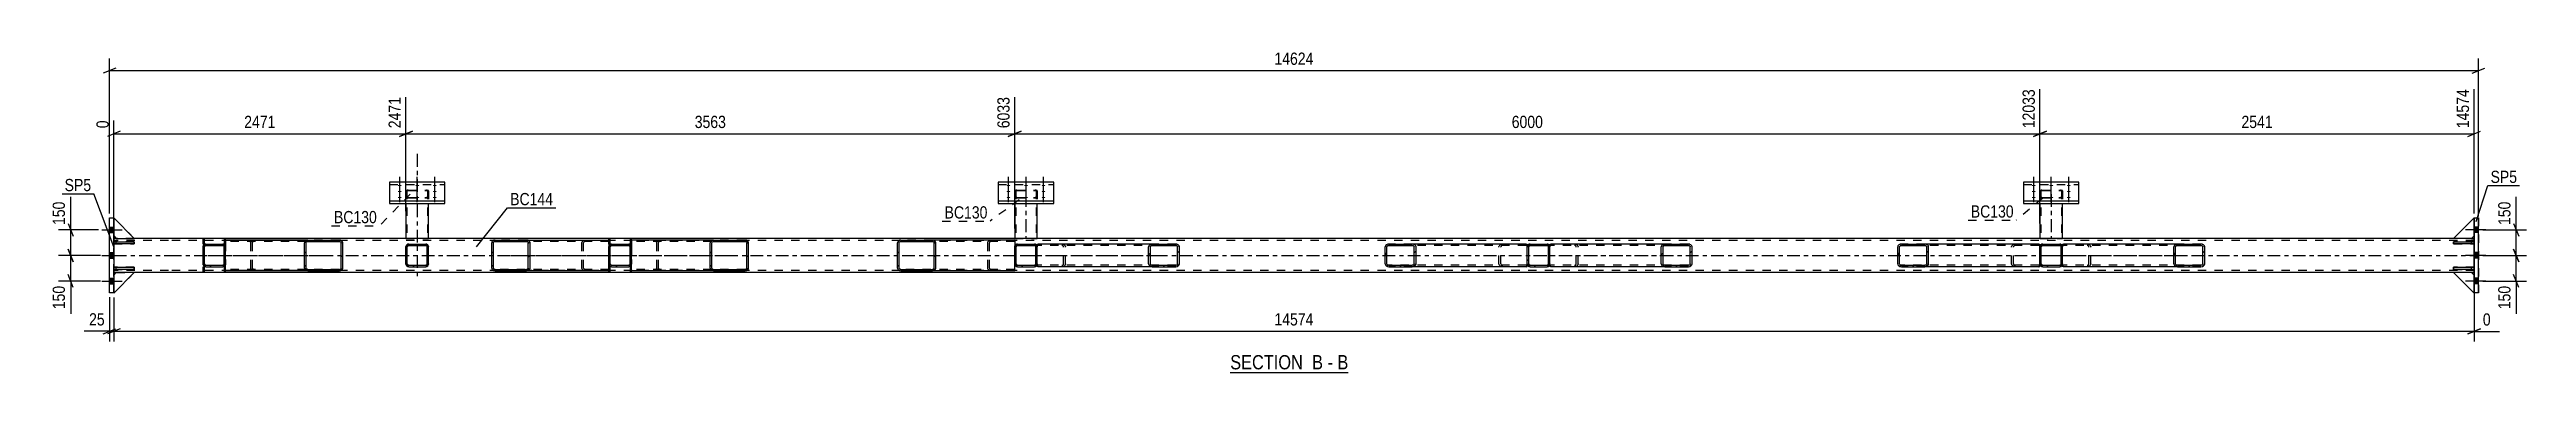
# Model space of a CAD drawing. Header units: millimetres. Extents: x 0 to 12136, y 0 to 297.
# Drawn here: x 11556 to 12136, y 109 to 185 of the extents above.
import ezdxf

# ---------------------------------------------------------------- set-up
doc = ezdxf.new("R2010")
doc.units = ezdxf.units.MM
doc.linetypes.add('DXK_LINE_DOT2', pattern=[3.9198, 1.9599, -1.9599])
doc.linetypes.add('DXK_LINE_DOT3', pattern=[5.9187, 2.979, -0.9799, 0.9799, -0.9799])
doc.styles.add('Arial Narrow', font='ARIALN.TTF', dxfattribs={"height": 0.2})

# ---------------------------------------------------------------- blocks, each defined once
blk = doc.blocks.new('Unknown-761550640-13 - 5365')
at = {"color": 6, "linetype": 'Continuous'}
blk.add_line((11832.83, 109.41), (11860.48, 109.41), dxfattribs=at)
at = {"color": 0, "linetype": 'Continuous'}
blk.add_wipeout([(11850.94, 110.16), (11850.94, 113.66), (11832.83, 113.66), (11832.83, 110.16)], dxfattribs=at)
blk.add_wipeout([(11854.55, 110.16), (11854.55, 113.66), (11851.99, 113.66), (11851.99, 110.16)], dxfattribs=at)
at = {"color": 7, "linetype": 'Continuous', "style": 'Arial Narrow'}
blk.add_text('SECTION ', height=3.34, dxfattribs=at).set_placement((11832.83, 110.16))
at = {"color": 0, "linetype": 'Continuous'}
blk.add_wipeout([(11856.87, 110.16), (11856.87, 113.66), (11855.6, 113.66), (11855.6, 110.16)], dxfattribs=at)
at = {"color": 7, "linetype": 'Continuous', "style": 'Arial Narrow'}
blk.add_text('B', height=3.34, dxfattribs=at).set_placement((11851.99, 110.16))
at = {"color": 0, "linetype": 'Continuous'}
blk.add_wipeout([(11860.48, 110.16), (11860.48, 113.66), (11857.92, 113.66), (11857.92, 110.16)], dxfattribs=at)
at = {"color": 7, "linetype": 'Continuous', "style": 'Arial Narrow'}
for s, p in [('-', (11855.6, 110.16)), ('B', (11857.92, 110.16))]:
    blk.add_text(s, height=3.34, dxfattribs=at).set_placement(p)
blk = doc.blocks.new('Part-761550640-5373 - 5365')
at = {"color": 2, "linetype": 'Continuous'}
for p, q in [((11692.42, 133.02), (11692.42, 134.22)), ((11692.66, 134.22), (11692.42, 134.22)), ((11692.42, 133.02), (11692.42, 134.22)), ((11692.66, 133.02), (11692.66, 134.22)), ((11692.66, 133.02), (11692.42, 133.02))]:
    blk.add_line(p, q, dxfattribs=at)
at = {"color": 7, "linetype": 'DXK_LINE_DOT2'}
for p, q in [((11692.42, 134.22), (11692.42, 134.22)), ((11692.66, 133.02), (11692.66, 134.22)), ((11692.42, 133.02), (11692.42, 133.02))]:
    blk.add_line(p, q, dxfattribs=at)
blk = doc.blocks.new('Part-761550640-5494 - 5365')
at = {"color": 7, "linetype": 'DXK_LINE_DOT2'}
for p, q in [((11576.28, 140.07), (11571.48, 140.07)), ((11571.48, 140.07), (11571.48, 139.59)), ((11571.48, 139.59), (11576.28, 139.59)), ((11572.08, 139.59), (11572.08, 140.07)), ((11576.28, 139.59), (11576.28, 140.07))]:
    blk.add_line(p, q, dxfattribs=at)
blk = doc.blocks.new('Part-761550640-5509 - 5365')
at = {"color": 7, "linetype": 'DXK_LINE_DOT2'}
for p, q in [((11576.28, 140.86), (11571.48, 145.66)), ((11571.48, 145.66), (11571.48, 141.46)), ((11571.48, 141.46), (11572.08, 140.86)), ((11572.08, 140.86), (11576.28, 140.86))]:
    blk.add_line(p, q, dxfattribs=at)
blk = doc.blocks.new('Part-761550640-5374 - 5365')
at = {"color": 2, "linetype": 'Continuous'}
for p, q in [((11692.66, 140.7), (11692.42, 140.7)), ((11692.42, 139.5), (11692.42, 140.7)), ((11692.42, 139.5), (11692.42, 140.7)), ((11692.66, 139.5), (11692.42, 139.5)), ((11692.66, 139.5), (11692.66, 140.7))]:
    blk.add_line(p, q, dxfattribs=at)
at = {"color": 7, "linetype": 'DXK_LINE_DOT2'}
for p, q in [((11692.42, 140.7), (11692.42, 140.7)), ((11692.42, 139.5), (11692.42, 139.5)), ((11692.66, 139.5), (11692.66, 140.7))]:
    blk.add_line(p, q, dxfattribs=at)
blk = doc.blocks.new('Bolt-761550640-5385 - 5365')
at = {"linetype": 'Continuous'}
for points in [[(11571.48, 142.2), (11571.48, 143.52), (11570.48, 143.52), (11570.48, 142.2)], [(11571.48, 142.2), (11571.48, 143.52), (11570.48, 143.52), (11570.48, 142.2)], [(11571.48, 142.2), (11571.48, 143.52), (11570.48, 143.52), (11570.48, 142.2)], [(11571.48, 142.2), (11571.48, 143.52), (11570.48, 143.52), (11570.48, 142.2)], [(11571.48, 136.2), (11571.48, 137.52), (11570.48, 137.52), (11570.48, 136.2)], [(11571.48, 136.2), (11571.48, 137.52), (11570.48, 137.52), (11570.48, 136.2)], [(11571.48, 130.2), (11571.48, 131.52), (11570.48, 131.52), (11570.48, 130.2)], [(11571.48, 130.2), (11571.48, 131.52), (11570.48, 131.52), (11570.48, 130.2)], [(11571.48, 130.2), (11571.48, 131.52), (11570.48, 131.52), (11570.48, 130.2)], [(11571.48, 130.2), (11571.48, 131.52), (11570.48, 131.52), (11570.48, 130.2)]]:
    blk.add_hatch(color=1, dxfattribs=at).paths.add_polyline_path(points)
at = {"color": 1, "linetype": 'Continuous'}
for p, q in [((11568.72, 142.86), (11573.48, 142.86)), ((11568.72, 142.86), (11573.48, 142.86)), ((11568.72, 142.86), (11573.48, 142.86)), ((11568.72, 142.86), (11573.48, 142.86)), ((11570.48, 143.52), (11571.48, 143.52)), ((11570.48, 143.52), (11571.48, 143.52)), ((11570.48, 143.52), (11571.48, 143.52)), ((11570.48, 143.52), (11571.48, 143.52)), ((11570.48, 142.2), (11571.48, 142.2)), ((11570.48, 142.2), (11571.48, 142.2)), ((11570.48, 142.2), (11571.48, 142.2)), ((11570.48, 142.2), (11571.48, 142.2)), ((11568.72, 136.86), (11573.48, 136.86)), ((11568.72, 136.86), (11573.48, 136.86)), ((11570.48, 137.52), (11571.48, 137.52)), ((11570.48, 137.52), (11571.48, 137.52)), ((11570.48, 136.2), (11571.48, 136.2)), ((11570.48, 136.2), (11571.48, 136.2)), ((11568.72, 130.86), (11573.48, 130.86)), ((11568.72, 130.86), (11573.48, 130.86)), ((11568.72, 130.86), (11573.48, 130.86)), ((11568.72, 130.86), (11573.48, 130.86)), ((11570.48, 131.52), (11571.48, 131.52)), ((11570.48, 131.52), (11571.48, 131.52)), ((11570.48, 131.52), (11571.48, 131.52)), ((11570.48, 131.52), (11571.48, 131.52)), ((11570.48, 130.2), (11571.48, 130.2)), ((11570.48, 130.2), (11571.48, 130.2)), ((11570.48, 130.2), (11571.48, 130.2)), ((11570.48, 130.2), (11571.48, 130.2))]:
    blk.add_line(p, q, dxfattribs=at)
blk = doc.blocks.new('Bolt-761550640-5377 - 5365')
at = {"linetype": 'Continuous'}
for points in [[(12124.02, 143.52), (12124.02, 142.2), (12125.02, 142.2), (12125.02, 143.52)], [(12124.02, 143.52), (12124.02, 142.2), (12125.02, 142.2), (12125.02, 143.52)], [(12124.02, 143.52), (12124.02, 142.2), (12125.02, 142.2), (12125.02, 143.52)], [(12124.02, 143.52), (12124.02, 142.2), (12125.02, 142.2), (12125.02, 143.52)], [(12124.02, 137.52), (12124.02, 136.2), (12125.02, 136.2), (12125.02, 137.52)], [(12124.02, 137.52), (12124.02, 136.2), (12125.02, 136.2), (12125.02, 137.52)], [(12124.02, 131.52), (12124.02, 130.2), (12125.02, 130.2), (12125.02, 131.52)], [(12124.02, 131.52), (12124.02, 130.2), (12125.02, 130.2), (12125.02, 131.52)], [(12124.02, 131.52), (12124.02, 130.2), (12125.02, 130.2), (12125.02, 131.52)], [(12124.02, 131.52), (12124.02, 130.2), (12125.02, 130.2), (12125.02, 131.52)]]:
    blk.add_hatch(color=1, dxfattribs=at).paths.add_polyline_path(points)
at = {"color": 1, "linetype": 'Continuous'}
for p, q in [((12126.78, 142.86), (12122.02, 142.86)), ((12126.78, 142.86), (12122.02, 142.86)), ((12126.78, 142.86), (12122.02, 142.86)), ((12126.78, 142.86), (12122.02, 142.86)), ((12125.02, 143.52), (12124.02, 143.52)), ((12125.02, 143.52), (12124.02, 143.52)), ((12125.02, 143.52), (12124.02, 143.52)), ((12125.02, 143.52), (12124.02, 143.52)), ((12125.02, 142.2), (12124.02, 142.2)), ((12125.02, 142.2), (12124.02, 142.2)), ((12125.02, 142.2), (12124.02, 142.2)), ((12125.02, 142.2), (12124.02, 142.2)), ((12126.78, 136.86), (12122.02, 136.86)), ((12126.78, 136.86), (12122.02, 136.86)), ((12125.02, 137.52), (12124.02, 137.52)), ((12125.02, 137.52), (12124.02, 137.52)), ((12125.02, 136.2), (12124.02, 136.2)), ((12125.02, 136.2), (12124.02, 136.2)), ((12126.78, 130.86), (12122.02, 130.86)), ((12126.78, 130.86), (12122.02, 130.86)), ((12126.78, 130.86), (12122.02, 130.86)), ((12126.78, 130.86), (12122.02, 130.86)), ((12125.02, 131.52), (12124.02, 131.52)), ((12125.02, 131.52), (12124.02, 131.52)), ((12125.02, 131.52), (12124.02, 131.52)), ((12125.02, 131.52), (12124.02, 131.52)), ((12125.02, 130.2), (12124.02, 130.2)), ((12125.02, 130.2), (12124.02, 130.2)), ((12125.02, 130.2), (12124.02, 130.2)), ((12125.02, 130.2), (12124.02, 130.2))]:
    blk.add_line(p, q, dxfattribs=at)
blk = doc.blocks.new('Part-761550640-5443 - 5365')
at = {"color": 2, "linetype": 'Continuous'}
for p, q in [((11597.42, 133.02), (11597.42, 134.22)), ((11597.66, 134.22), (11597.42, 134.22)), ((11597.42, 133.02), (11597.42, 134.22)), ((11597.66, 133.02), (11597.66, 134.22)), ((11597.66, 133.02), (11597.42, 133.02))]:
    blk.add_line(p, q, dxfattribs=at)
at = {"color": 7, "linetype": 'DXK_LINE_DOT2'}
for p, q in [((11597.42, 134.22), (11597.42, 134.22)), ((11597.66, 133.02), (11597.66, 134.22)), ((11597.42, 133.02), (11597.42, 133.02))]:
    blk.add_line(p, q, dxfattribs=at)
blk = doc.blocks.new('Part-761550640-5383 - 5365')
at = {"color": 2, "linetype": 'Continuous'}
for p, q in [((12124.02, 145.66), (12125.02, 145.66)), ((12124.02, 128.06), (12124.02, 145.66)), ((12125.02, 128.06), (12125.02, 145.66)), ((12125.02, 128.06), (12124.02, 128.06))]:
    blk.add_line(p, q, dxfattribs=at)
at = {"color": 7, "linetype": 'DXK_LINE_DOT2'}
for p, q in [((12124.02, 128.06), (12124.02, 145.66)), ((12125.02, 145.66), (12125.02, 128.06))]:
    blk.add_line(p, q, dxfattribs=at)
blk = doc.blocks.new('Bolt-761550640-5390 - 5365')
at = {"linetype": 'Continuous'}
for points in [[(12020.92, 153.09), (12020.83, 153.09), (12020.74, 153.1), (12020.66, 153.12), (12020.6, 153.14), (12020.54, 153.17), (12020.5, 153.19), (12020.49, 153.23), (12020.49, 153.26), (12020.5, 153.29), (12020.54, 153.32), (12020.6, 153.34), (12020.66, 153.36), (12020.74, 153.38), (12020.83, 153.39), (12020.92, 153.39), (12021.01, 153.39), (12021.1, 153.38), (12021.18, 153.36), (12021.25, 153.34), (12021.3, 153.32), (12021.34, 153.29), (12021.36, 153.26), (12021.36, 153.23), (12021.34, 153.19), (12021.3, 153.17), (12021.25, 153.14), (12021.18, 153.12), (12021.1, 153.1), (12021.01, 153.09)], [(12020.92, 151.69), (12020.83, 151.7), (12020.74, 151.71), (12020.66, 151.72), (12020.6, 151.74), (12020.54, 151.77), (12020.5, 151.8), (12020.49, 151.83), (12020.49, 151.86), (12020.5, 151.89), (12020.54, 151.92), (12020.6, 151.95), (12020.66, 151.97), (12020.74, 151.98), (12020.83, 151.99), (12020.92, 152), (12021.01, 151.99), (12021.1, 151.98), (12021.18, 151.97), (12021.25, 151.95), (12021.3, 151.92), (12021.34, 151.89), (12021.36, 151.86), (12021.36, 151.83), (12021.34, 151.8), (12021.3, 151.77), (12021.25, 151.74), (12021.18, 151.72), (12021.1, 151.71), (12021.01, 151.7)], [(12025.04, 153.09), (12024.95, 153.09), (12024.86, 153.1), (12024.78, 153.12), (12024.72, 153.14), (12024.66, 153.17), (12024.62, 153.19), (12024.61, 153.23), (12024.61, 153.26), (12024.62, 153.29), (12024.66, 153.32), (12024.72, 153.34), (12024.78, 153.36), (12024.86, 153.38), (12024.95, 153.39), (12025.04, 153.39), (12025.13, 153.39), (12025.22, 153.38), (12025.3, 153.36), (12025.37, 153.34), (12025.42, 153.32), (12025.46, 153.29), (12025.48, 153.26), (12025.48, 153.23), (12025.46, 153.19), (12025.42, 153.17), (12025.37, 153.14), (12025.3, 153.12), (12025.22, 153.1), (12025.13, 153.09)], [(12029.12, 153.09), (12029.03, 153.09), (12028.94, 153.1), (12028.86, 153.12), (12028.8, 153.14), (12028.74, 153.17), (12028.7, 153.19), (12028.69, 153.23), (12028.69, 153.26), (12028.7, 153.29), (12028.74, 153.32), (12028.8, 153.34), (12028.86, 153.36), (12028.94, 153.38), (12029.03, 153.39), (12029.12, 153.39), (12029.21, 153.39), (12029.3, 153.38), (12029.38, 153.36), (12029.45, 153.34), (12029.5, 153.32), (12029.54, 153.29), (12029.56, 153.26), (12029.56, 153.23), (12029.54, 153.19), (12029.5, 153.17), (12029.45, 153.14), (12029.38, 153.12), (12029.3, 153.1), (12029.21, 153.09)], [(12029.12, 151.69), (12029.03, 151.7), (12028.94, 151.71), (12028.86, 151.72), (12028.8, 151.74), (12028.74, 151.77), (12028.7, 151.8), (12028.69, 151.83), (12028.69, 151.86), (12028.7, 151.89), (12028.74, 151.92), (12028.8, 151.95), (12028.86, 151.97), (12028.94, 151.98), (12029.03, 151.99), (12029.12, 152), (12029.21, 151.99), (12029.3, 151.98), (12029.38, 151.97), (12029.45, 151.95), (12029.5, 151.92), (12029.54, 151.89), (12029.56, 151.86), (12029.56, 151.83), (12029.54, 151.8), (12029.5, 151.77), (12029.45, 151.74), (12029.38, 151.72), (12029.3, 151.71), (12029.21, 151.7)], [(12020.92, 150.29), (12020.83, 150.29), (12020.74, 150.3), (12020.66, 150.31), (12020.6, 150.34), (12020.54, 150.36), (12020.5, 150.39), (12020.49, 150.42), (12020.49, 150.45), (12020.5, 150.48), (12020.54, 150.51), (12020.6, 150.54), (12020.66, 150.56), (12020.74, 150.57), (12020.83, 150.58), (12020.92, 150.59), (12021.01, 150.58), (12021.1, 150.57), (12021.18, 150.56), (12021.25, 150.54), (12021.3, 150.51), (12021.34, 150.48), (12021.36, 150.45), (12021.36, 150.42), (12021.34, 150.39), (12021.3, 150.36), (12021.25, 150.34), (12021.18, 150.31), (12021.1, 150.3), (12021.01, 150.29)], [(12025.04, 150.29), (12024.95, 150.29), (12024.86, 150.3), (12024.78, 150.31), (12024.72, 150.34), (12024.66, 150.36), (12024.62, 150.39), (12024.61, 150.42), (12024.61, 150.45), (12024.62, 150.48), (12024.66, 150.51), (12024.72, 150.54), (12024.78, 150.56), (12024.86, 150.57), (12024.95, 150.58), (12025.04, 150.59), (12025.13, 150.58), (12025.22, 150.57), (12025.3, 150.56), (12025.37, 150.54), (12025.42, 150.51), (12025.46, 150.48), (12025.48, 150.45), (12025.48, 150.42), (12025.46, 150.39), (12025.42, 150.36), (12025.37, 150.34), (12025.3, 150.31), (12025.22, 150.3), (12025.13, 150.29)], [(12029.12, 150.29), (12029.03, 150.29), (12028.94, 150.3), (12028.86, 150.31), (12028.8, 150.34), (12028.74, 150.36), (12028.7, 150.39), (12028.69, 150.42), (12028.69, 150.45), (12028.7, 150.48), (12028.74, 150.51), (12028.8, 150.54), (12028.86, 150.56), (12028.94, 150.57), (12029.03, 150.58), (12029.12, 150.59), (12029.21, 150.58), (12029.3, 150.57), (12029.38, 150.56), (12029.45, 150.54), (12029.5, 150.51), (12029.54, 150.48), (12029.56, 150.45), (12029.56, 150.42), (12029.54, 150.39), (12029.5, 150.36), (12029.45, 150.34), (12029.38, 150.31), (12029.3, 150.3), (12029.21, 150.29)]]:
    blk.add_hatch(color=1, dxfattribs=at).paths.add_polyline_path(points)
at = {"color": 1, "linetype": 'Continuous'}
for p, q in [((12020.92, 152.15), (12020.92, 155.27)), ((12020.92, 150.76), (12020.92, 153.88)), ((12020.92, 149.35), (12020.92, 152.47)), ((12025.04, 152.15), (12025.04, 155.27)), ((12025.04, 149.35), (12025.04, 152.47)), ((12029.12, 152.15), (12029.12, 155.27)), ((12029.12, 150.76), (12029.12, 153.88)), ((12029.12, 149.35), (12029.12, 152.47))]:
    blk.add_line(p, q, dxfattribs=at)
blk = doc.blocks.new('Part-761550640-5522 - 5365')
at = {"color": 2, "linetype": 'Continuous'}
for p, q in [((12031.52, 154.06), (12018.52, 154.06)), ((12018.52, 154.06), (12018.52, 149.01)), ((12031.52, 149.01), (12031.52, 154.06)), ((12018.52, 149.62), (12031.52, 149.62)), ((12018.52, 149.01), (12031.52, 149.01))]:
    blk.add_line(p, q, dxfattribs=at)
at = {"color": 7, "linetype": 'DXK_LINE_DOT2'}
blk.add_line((12018.52, 153.46), (12031.52, 153.46), dxfattribs=at)
blk = doc.blocks.new('Bolt-761550640-5394 - 5365')
at = {"linetype": 'Continuous'}
for points in [[(11780.92, 153.09), (11780.83, 153.09), (11780.74, 153.1), (11780.66, 153.12), (11780.6, 153.14), (11780.54, 153.17), (11780.5, 153.19), (11780.49, 153.23), (11780.49, 153.26), (11780.5, 153.29), (11780.54, 153.32), (11780.6, 153.34), (11780.66, 153.36), (11780.74, 153.38), (11780.83, 153.39), (11780.92, 153.39), (11781.01, 153.39), (11781.1, 153.38), (11781.18, 153.36), (11781.25, 153.34), (11781.3, 153.32), (11781.34, 153.29), (11781.36, 153.26), (11781.36, 153.23), (11781.34, 153.19), (11781.3, 153.17), (11781.25, 153.14), (11781.18, 153.12), (11781.1, 153.1), (11781.01, 153.09)], [(11780.92, 151.7), (11780.83, 151.7), (11780.74, 151.71), (11780.66, 151.72), (11780.6, 151.74), (11780.54, 151.77), (11780.5, 151.8), (11780.49, 151.83), (11780.49, 151.86), (11780.5, 151.89), (11780.54, 151.92), (11780.6, 151.95), (11780.66, 151.97), (11780.74, 151.98), (11780.83, 151.99), (11780.92, 152), (11781.01, 151.99), (11781.1, 151.98), (11781.18, 151.97), (11781.25, 151.95), (11781.3, 151.92), (11781.34, 151.89), (11781.36, 151.86), (11781.36, 151.83), (11781.34, 151.8), (11781.3, 151.77), (11781.25, 151.74), (11781.18, 151.72), (11781.1, 151.71), (11781.01, 151.7)], [(11785.04, 153.09), (11784.95, 153.09), (11784.86, 153.1), (11784.78, 153.12), (11784.72, 153.14), (11784.66, 153.17), (11784.62, 153.19), (11784.61, 153.23), (11784.61, 153.26), (11784.62, 153.29), (11784.66, 153.32), (11784.72, 153.34), (11784.78, 153.36), (11784.86, 153.38), (11784.95, 153.39), (11785.04, 153.39), (11785.13, 153.39), (11785.22, 153.38), (11785.3, 153.36), (11785.37, 153.34), (11785.42, 153.32), (11785.46, 153.29), (11785.48, 153.26), (11785.48, 153.23), (11785.46, 153.19), (11785.42, 153.17), (11785.37, 153.14), (11785.3, 153.12), (11785.22, 153.1), (11785.13, 153.09)], [(11789.12, 153.09), (11789.03, 153.09), (11788.94, 153.1), (11788.86, 153.12), (11788.8, 153.14), (11788.74, 153.17), (11788.7, 153.19), (11788.69, 153.23), (11788.69, 153.26), (11788.7, 153.29), (11788.74, 153.32), (11788.8, 153.34), (11788.86, 153.36), (11788.94, 153.38), (11789.03, 153.39), (11789.12, 153.39), (11789.21, 153.39), (11789.3, 153.38), (11789.38, 153.36), (11789.45, 153.34), (11789.5, 153.32), (11789.54, 153.29), (11789.56, 153.26), (11789.56, 153.23), (11789.54, 153.19), (11789.5, 153.17), (11789.45, 153.14), (11789.38, 153.12), (11789.3, 153.1), (11789.21, 153.09)], [(11789.12, 151.7), (11789.03, 151.7), (11788.94, 151.71), (11788.86, 151.72), (11788.8, 151.74), (11788.74, 151.77), (11788.7, 151.8), (11788.69, 151.83), (11788.69, 151.86), (11788.7, 151.89), (11788.74, 151.92), (11788.8, 151.95), (11788.86, 151.97), (11788.94, 151.98), (11789.03, 151.99), (11789.12, 152), (11789.21, 151.99), (11789.3, 151.98), (11789.38, 151.97), (11789.45, 151.95), (11789.5, 151.92), (11789.54, 151.89), (11789.56, 151.86), (11789.56, 151.83), (11789.54, 151.8), (11789.5, 151.77), (11789.45, 151.74), (11789.38, 151.72), (11789.3, 151.71), (11789.21, 151.7)], [(11780.92, 150.29), (11780.83, 150.29), (11780.74, 150.3), (11780.66, 150.31), (11780.6, 150.34), (11780.54, 150.36), (11780.5, 150.39), (11780.49, 150.42), (11780.49, 150.45), (11780.5, 150.48), (11780.54, 150.51), (11780.6, 150.54), (11780.66, 150.56), (11780.74, 150.57), (11780.83, 150.58), (11780.92, 150.59), (11781.01, 150.58), (11781.1, 150.57), (11781.18, 150.56), (11781.25, 150.54), (11781.3, 150.51), (11781.34, 150.48), (11781.36, 150.45), (11781.36, 150.42), (11781.34, 150.39), (11781.3, 150.36), (11781.25, 150.34), (11781.18, 150.31), (11781.1, 150.3), (11781.01, 150.29)], [(11785.04, 150.29), (11784.95, 150.29), (11784.86, 150.3), (11784.78, 150.31), (11784.72, 150.34), (11784.66, 150.36), (11784.62, 150.39), (11784.61, 150.42), (11784.61, 150.45), (11784.62, 150.48), (11784.66, 150.51), (11784.72, 150.54), (11784.78, 150.56), (11784.86, 150.57), (11784.95, 150.58), (11785.04, 150.59), (11785.13, 150.58), (11785.22, 150.57), (11785.3, 150.56), (11785.37, 150.54), (11785.42, 150.51), (11785.46, 150.48), (11785.48, 150.45), (11785.48, 150.42), (11785.46, 150.39), (11785.42, 150.36), (11785.37, 150.34), (11785.3, 150.31), (11785.22, 150.3), (11785.13, 150.29)], [(11789.12, 150.29), (11789.03, 150.29), (11788.94, 150.3), (11788.86, 150.31), (11788.8, 150.34), (11788.74, 150.36), (11788.7, 150.39), (11788.69, 150.42), (11788.69, 150.45), (11788.7, 150.48), (11788.74, 150.51), (11788.8, 150.54), (11788.86, 150.56), (11788.94, 150.57), (11789.03, 150.58), (11789.12, 150.59), (11789.21, 150.58), (11789.3, 150.57), (11789.38, 150.56), (11789.45, 150.54), (11789.5, 150.51), (11789.54, 150.48), (11789.56, 150.45), (11789.56, 150.42), (11789.54, 150.39), (11789.5, 150.36), (11789.45, 150.34), (11789.38, 150.31), (11789.3, 150.3), (11789.21, 150.29)]]:
    blk.add_hatch(color=1, dxfattribs=at).paths.add_polyline_path(points)
at = {"color": 1, "linetype": 'Continuous'}
for p, q in [((11780.92, 152.15), (11780.92, 155.27)), ((11780.92, 150.76), (11780.92, 153.88)), ((11780.92, 149.35), (11780.92, 152.47)), ((11785.04, 152.15), (11785.04, 155.27)), ((11785.04, 149.35), (11785.04, 152.47)), ((11789.12, 152.15), (11789.12, 155.27)), ((11789.12, 150.76), (11789.12, 153.88)), ((11789.12, 149.35), (11789.12, 152.47))]:
    blk.add_line(p, q, dxfattribs=at)
blk = doc.blocks.new('Part-761550640-5463 - 5365')
at = {"linetype": 'Continuous'}
h = blk.add_hatch(dxfattribs=at)
h.set_pattern_fill('', scale=0.7, style=0, pattern_type=0)
h.set_pattern_definition([(45, (11940.4137, 134.2726), (-1.57154, 1.57154), [])])
h.paths.add_polyline_path([(11940.08, 134.22), (11940.41, 134.27), (11940.7, 134.41), (11940.89, 134.62), (11940.96, 134.86), (11940.96, 138.86), (11940.89, 139.11), (11940.7, 139.32), (11940.41, 139.46), (11940.08, 139.5), (11934.59, 139.5), (11934.25, 139.46), (11933.97, 139.32), (11933.77, 139.11), (11933.71, 138.86), (11933.71, 134.86), (11933.77, 134.62), (11933.97, 134.41), (11934.25, 134.27), (11934.59, 134.22)])
h.paths.add_polyline_path([(11934.42, 134.57), (11934.28, 134.64), (11934.18, 134.74), (11934.15, 134.86), (11934.15, 138.86), (11934.18, 138.99), (11934.28, 139.09), (11934.42, 139.16), (11934.59, 139.18), (11940.08, 139.18), (11940.25, 139.16), (11940.39, 139.09), (11940.48, 138.99), (11940.52, 138.86), (11940.52, 134.86), (11940.48, 134.74), (11940.39, 134.64), (11940.25, 134.57), (11940.08, 134.54), (11934.59, 134.54)])
at = {"color": 2, "linetype": 'Continuous'}
for p, q in [((11907.66, 139.47), (11907.91, 139.5)), ((11907.66, 139.47), (11907.66, 138.86)), ((11934.59, 139.5), (11907.91, 139.5)), ((11934.59, 139.5), (11934.25, 139.46)), ((11934.42, 139.16), (11934.59, 139.18)), ((11934.59, 139.5), (11940.08, 139.5)), ((11934.59, 139.18), (11940.08, 139.18)), ((11940.41, 139.46), (11940.08, 139.5)), ((11940.08, 139.18), (11940.25, 139.16)), ((11907.66, 134.27), (11907.66, 134.86)), ((11907.66, 134.26), (11907.66, 134.27)), ((11907.91, 134.22), (11907.66, 134.26)), ((11934.59, 134.22), (11907.91, 134.22)), ((11933.77, 139.11), (11933.71, 138.86)), ((11933.71, 134.86), (11933.71, 138.86)), ((11933.71, 134.86), (11933.77, 134.62)), ((11934.15, 138.86), (11934.18, 138.99)), ((11934.15, 134.86), (11934.15, 138.86)), ((11934.18, 134.74), (11934.15, 134.86)), ((11934.25, 134.27), (11934.59, 134.22)), ((11934.59, 134.54), (11934.42, 134.57)), ((11934.59, 134.54), (11940.08, 134.54)), ((11934.59, 134.22), (11940.08, 134.22)), ((11940.25, 134.57), (11940.08, 134.54)), ((11940.08, 134.22), (11940.41, 134.27)), ((11940.48, 138.99), (11940.52, 138.86)), ((11940.52, 134.86), (11940.48, 134.74)), ((11940.52, 134.86), (11940.52, 138.86)), ((11940.96, 138.86), (11940.89, 139.11)), ((11940.89, 134.62), (11940.96, 134.86)), ((11940.96, 134.86), (11940.96, 138.86))]:
    blk.add_line(p, q, dxfattribs=at)
at = {"color": 7, "linetype": 'DXK_LINE_DOT2'}
for p, q in [((11907.66, 139.47), (11907.66, 139.12)), ((11907.75, 139.16), (11907.66, 139.12)), ((11907.91, 139.18), (11907.75, 139.16)), ((11940.08, 139.18), (11907.91, 139.18)), ((11913.41, 139.5), (11913.74, 139.46)), ((11913.57, 139.16), (11913.41, 139.18)), ((11940.08, 139.5), (11934.59, 139.5)), ((11907.66, 134.41), (11907.66, 138.86)), ((11907.66, 134.61), (11907.75, 134.57)), ((11907.75, 134.57), (11907.91, 134.54)), ((11940.08, 134.54), (11907.91, 134.54)), ((11913.41, 134.54), (11913.57, 134.57)), ((11913.74, 134.27), (11913.41, 134.22)), ((11913.84, 138.86), (11913.81, 138.99)), ((11913.81, 134.74), (11913.84, 134.86)), ((11913.84, 134.86), (11913.84, 138.86)), ((11914.22, 139.11), (11914.28, 138.86)), ((11914.28, 134.86), (11914.22, 134.62)), ((11914.28, 134.86), (11914.28, 138.86)), ((11940.08, 134.22), (11934.59, 134.22))]:
    blk.add_line(p, q, dxfattribs=at)
at = {"color": 7, "linetype": 'DXK_LINE_DOT3'}
blk.add_line((11903.81, 136.86), (11937.33, 136.86), dxfattribs=at)
at = {"color": 7, "linetype": 'DXK_LINE_DOT2'}
for centre, radius, start, end in [((11913.47, 138.77), 0.401, 32.4106, 75.44537), ((11913.54, 138.68), 0.802, 32.4106, 75.44537), ((11913.47, 134.96), 0.401, 284.55463, 327.5894), ((11913.54, 135.05), 0.802, 284.55463, 327.5894)]:
    blk.add_arc(centre, radius, start, end, dxfattribs=at)
at = {"color": 2, "linetype": 'Continuous'}
for centre, radius, start, end in [((11934.45, 138.68), 0.802, 104.55463, 147.5894), ((11934.52, 138.77), 0.401, 104.55463, 147.5894), ((11940.14, 138.77), 0.401, 32.4106, 75.44537), ((11940.21, 138.68), 0.802, 32.4106, 75.44537), ((11934.45, 135.05), 0.802, 212.4106, 255.44537), ((11934.52, 134.96), 0.401, 212.4106, 255.44537), ((11940.14, 134.96), 0.401, 284.55463, 327.5894), ((11940.21, 135.05), 0.802, 284.55463, 327.5894)]:
    blk.add_arc(centre, radius, start, end, dxfattribs=at)
blk = doc.blocks.new('Part-761550640-5528 - 5365')
at = {"linetype": 'Continuous'}
h = blk.add_hatch(dxfattribs=at)
h.set_pattern_fill('', scale=0.7, style=0, pattern_type=0)
h.set_pattern_definition([(45, (11624.5954, 133.3126), (-1.57154, 1.57154), [])])
h.paths.add_polyline_path([(11624.29, 133.26), (11624.6, 133.31), (11624.85, 133.45), (11625.03, 133.66), (11625.09, 133.9), (11625.09, 139.82), (11625.03, 140.07), (11624.85, 140.28), (11624.6, 140.42), (11624.29, 140.46), (11616.91, 140.46), (11616.6, 140.42), (11616.35, 140.28), (11616.17, 140.07), (11616.11, 139.82), (11616.11, 133.9), (11616.17, 133.66), (11616.35, 133.45), (11616.6, 133.31), (11616.91, 133.26)])
h.paths.add_polyline_path([(11616.76, 133.61), (11616.63, 133.68), (11616.54, 133.78), (11616.51, 133.9), (11616.51, 139.82), (11616.54, 139.95), (11616.63, 140.05), (11616.76, 140.12), (11616.91, 140.14), (11624.29, 140.14), (11624.44, 140.12), (11624.57, 140.05), (11624.66, 139.95), (11624.69, 139.82), (11624.69, 133.9), (11624.66, 133.78), (11624.57, 133.68), (11624.44, 133.61), (11624.29, 133.58), (11616.91, 133.58)])
at = {"color": 2, "linetype": 'Continuous'}
for p, q in [((11616.91, 140.46), (11597.66, 140.46)), ((11597.66, 139.5), (11597.66, 138.86)), ((11616.17, 140.07), (11616.11, 139.82)), ((11616.11, 133.9), (11616.11, 139.82)), ((11616.51, 139.82), (11616.54, 139.95)), ((11616.51, 133.9), (11616.51, 139.82)), ((11616.91, 140.46), (11616.6, 140.42)), ((11616.76, 140.12), (11616.91, 140.14)), ((11616.91, 140.46), (11624.29, 140.46)), ((11616.91, 140.14), (11624.29, 140.14)), ((11624.6, 140.42), (11624.29, 140.46)), ((11624.29, 140.14), (11624.44, 140.12)), ((11624.66, 139.95), (11624.69, 139.82)), ((11624.69, 133.9), (11624.69, 139.82)), ((11625.09, 139.82), (11625.03, 140.07)), ((11625.09, 133.9), (11625.09, 139.82)), ((11597.66, 134.22), (11597.66, 134.86)), ((11616.11, 133.9), (11616.17, 133.66)), ((11616.54, 133.78), (11616.51, 133.9)), ((11616.91, 133.58), (11616.76, 133.61)), ((11616.91, 133.58), (11624.29, 133.58)), ((11624.44, 133.61), (11624.29, 133.58)), ((11624.69, 133.9), (11624.66, 133.78)), ((11625.03, 133.66), (11625.09, 133.9)), ((11616.91, 133.26), (11597.66, 133.26)), ((11616.6, 133.31), (11616.91, 133.26)), ((11616.91, 133.26), (11624.29, 133.26)), ((11624.29, 133.26), (11624.6, 133.31))]:
    blk.add_line(p, q, dxfattribs=at)
at = {"color": 7, "linetype": 'DXK_LINE_DOT2'}
for p, q in [((11597.66, 140.46), (11597.66, 139.5)), ((11624.29, 140.14), (11597.66, 140.14)), ((11597.66, 139.82), (11597.66, 134.86)), ((11603.18, 140.46), (11603.48, 140.42)), ((11603.33, 140.12), (11603.18, 140.14)), ((11603.57, 139.82), (11603.54, 139.95)), ((11603.57, 133.9), (11603.57, 139.82)), ((11603.91, 140.07), (11603.97, 139.82)), ((11603.97, 133.9), (11603.97, 139.82)), ((11624.29, 140.46), (11616.91, 140.46)), ((11597.66, 134.86), (11597.66, 138.86)), ((11597.66, 133.26), (11597.66, 134.22)), ((11624.29, 133.58), (11597.66, 133.58)), ((11603.18, 133.58), (11603.33, 133.61)), ((11603.54, 133.78), (11603.57, 133.9)), ((11603.97, 133.9), (11603.91, 133.66)), ((11603.48, 133.31), (11603.18, 133.26)), ((11624.29, 133.26), (11616.91, 133.26))]:
    blk.add_line(p, q, dxfattribs=at)
at = {"color": 7, "linetype": 'DXK_LINE_DOT3'}
blk.add_line((11593.51, 136.86), (11620.6, 136.86), dxfattribs=at)
at = {"color": 7, "linetype": 'DXK_LINE_DOT2'}
for centre, radius, start, end in [((11603.22, 139.77), 0.369, 29.25104, 73.28223), ((11603.27, 139.71), 0.738, 29.25104, 73.28223), ((11603.22, 133.96), 0.369, 286.71777, 330.74896), ((11603.27, 134.02), 0.738, 286.71777, 330.74896)]:
    blk.add_arc(centre, radius, start, end, dxfattribs=at)
at = {"color": 2, "linetype": 'Continuous'}
for centre, radius, start, end in [((11616.82, 139.71), 0.738, 106.71777, 150.74896), ((11616.86, 139.77), 0.369, 106.71777, 150.74896), ((11624.34, 139.77), 0.369, 29.25104, 73.28223), ((11624.38, 139.71), 0.738, 29.25104, 73.28223), ((11616.82, 134.02), 0.738, 209.25104, 253.28223), ((11616.86, 133.96), 0.369, 209.25104, 253.28223), ((11624.34, 133.96), 0.369, 286.71777, 330.74896), ((11624.38, 134.02), 0.738, 286.71777, 330.74896)]:
    blk.add_arc(centre, radius, start, end, dxfattribs=at)
blk = doc.blocks.new('Part-761550640-5400 - 5365')
at = {"color": 2, "linetype": 'Continuous'}
for p, q in [((12119.22, 133.59), (12119.22, 134.07)), ((12119.22, 134.07), (12124.02, 134.07)), ((12124.02, 133.59), (12119.22, 133.59)), ((12124.02, 134.07), (12124.02, 133.59))]:
    blk.add_line(p, q, dxfattribs=at)
at = {"color": 7, "linetype": 'DXK_LINE_DOT2'}
blk.add_line((12123.42, 133.59), (12123.42, 134.07), dxfattribs=at)
blk = doc.blocks.new('Part-761550640-5529 - 5365')
at = {"linetype": 'Continuous'}
h = blk.add_hatch(dxfattribs=at)
h.set_pattern_fill('', scale=0.7, style=0, pattern_type=0)
h.set_pattern_definition([(45, (11597.2625, 134.2726), (-1.57154, 1.57154), [])])
h.paths.add_polyline_path([(11597.02, 134.22), (11597.26, 134.27), (11597.47, 134.41), (11597.61, 134.62), (11597.66, 134.86), (11597.66, 138.86), (11597.61, 139.11), (11597.47, 139.32), (11597.26, 139.46), (11597.02, 139.5), (11593.02, 139.5), (11592.77, 139.46), (11592.57, 139.32), (11592.43, 139.11), (11592.38, 138.86), (11592.38, 134.86), (11592.43, 134.62), (11592.57, 134.41), (11592.77, 134.27), (11593.02, 134.22)])
h.paths.add_polyline_path([(11592.9, 134.57), (11592.79, 134.64), (11592.72, 134.74), (11592.7, 134.86), (11592.7, 138.86), (11592.72, 138.99), (11592.79, 139.09), (11592.9, 139.16), (11593.02, 139.18), (11597.02, 139.18), (11597.14, 139.16), (11597.24, 139.09), (11597.31, 138.99), (11597.34, 138.86), (11597.34, 134.86), (11597.31, 134.74), (11597.24, 134.64), (11597.14, 134.57), (11597.02, 134.54), (11593.02, 134.54)])
at = {"color": 7, "linetype": 'DXK_LINE_DOT2'}
for p, q in [((11592.77, 139.46), (11593.02, 139.5)), ((11593.02, 139.18), (11592.9, 139.16)), ((11593.02, 139.5), (11597.02, 139.5)), ((11593.02, 139.18), (11597.02, 139.18)), ((11597.02, 139.5), (11597.26, 139.46)), ((11597.14, 139.16), (11597.02, 139.18)), ((11592.38, 138.86), (11592.43, 139.11)), ((11592.38, 134.86), (11592.38, 138.86)), ((11592.43, 134.62), (11592.38, 134.86)), ((11592.72, 138.99), (11592.7, 138.86)), ((11592.7, 134.86), (11592.7, 138.86)), ((11592.7, 134.86), (11592.72, 134.74)), ((11593.02, 134.22), (11592.77, 134.27)), ((11592.9, 134.57), (11593.02, 134.54)), ((11593.02, 134.54), (11597.02, 134.54)), ((11593.02, 134.22), (11597.02, 134.22)), ((11597.02, 134.54), (11597.14, 134.57)), ((11597.26, 134.27), (11597.02, 134.22)), ((11597.34, 138.86), (11597.31, 138.99)), ((11597.31, 134.74), (11597.34, 134.86)), ((11597.34, 134.86), (11597.34, 138.86)), ((11597.61, 139.11), (11597.66, 138.86)), ((11597.66, 134.86), (11597.61, 134.62)), ((11597.66, 134.86), (11597.66, 138.86))]:
    blk.add_line(p, q, dxfattribs=at)
at = {"color": 2, "linetype": 'Continuous'}
for p, q in [((11593.02, 139.5), (11592.77, 139.46)), ((11592.9, 139.16), (11593.02, 139.18)), ((11593.02, 139.5), (11597.02, 139.5)), ((11593.02, 139.18), (11597.02, 139.18)), ((11597.26, 139.46), (11597.02, 139.5)), ((11597.02, 139.18), (11597.14, 139.16)), ((11592.43, 139.11), (11592.38, 138.86)), ((11592.38, 134.86), (11592.38, 138.86)), ((11592.38, 134.86), (11592.43, 134.62)), ((11592.7, 138.86), (11592.72, 138.99)), ((11592.7, 134.86), (11592.7, 138.86)), ((11592.72, 134.74), (11592.7, 134.86)), ((11592.77, 134.27), (11593.02, 134.22)), ((11593.02, 134.54), (11592.9, 134.57)), ((11593.02, 134.54), (11597.02, 134.54)), ((11593.02, 134.22), (11597.02, 134.22)), ((11597.14, 134.57), (11597.02, 134.54)), ((11597.02, 134.22), (11597.26, 134.27)), ((11597.31, 138.99), (11597.34, 138.86)), ((11597.34, 134.86), (11597.31, 134.74)), ((11597.34, 134.86), (11597.34, 138.86)), ((11597.66, 138.86), (11597.61, 139.11)), ((11597.61, 134.62), (11597.66, 134.86)), ((11597.66, 134.86), (11597.66, 138.86))]:
    blk.add_line(p, q, dxfattribs=at)
at = {"color": 7, "linetype": 'DXK_LINE_DOT3'}
blk.add_line((11595.02, 136.86), (11595.02, 136.86), dxfattribs=at)
at = {"color": 7, "linetype": 'DXK_LINE_DOT2'}
for centre, radius, start, end in [((11593.02, 138.86), 0.64, 112.5, 157.5), ((11593.02, 138.86), 0.32, 112.5, 157.5), ((11597.02, 138.86), 0.32, 22.5, 67.5), ((11597.02, 138.86), 0.64, 22.5, 67.5), ((11593.02, 134.86), 0.64, 202.5, 247.5), ((11593.02, 134.86), 0.32, 202.5, 247.5), ((11597.02, 134.86), 0.32, 292.5, 337.5), ((11597.02, 134.86), 0.64, 292.5, 337.5)]:
    blk.add_arc(centre, radius, start, end, dxfattribs=at)
at = {"color": 2, "linetype": 'Continuous'}
for centre, radius, start, end in [((11593.02, 138.86), 0.64, 112.5, 157.5), ((11593.02, 138.86), 0.32, 112.5, 157.5), ((11597.02, 138.86), 0.32, 22.5, 67.5), ((11597.02, 138.86), 0.64, 22.5, 67.5), ((11593.02, 134.86), 0.64, 202.5, 247.5), ((11593.02, 134.86), 0.32, 202.5, 247.5), ((11597.02, 134.86), 0.32, 292.5, 337.5), ((11597.02, 134.86), 0.64, 292.5, 337.5)]:
    blk.add_arc(centre, radius, start, end, dxfattribs=at)
blk = doc.blocks.new('Part-761550640-5465 - 5365')
at = {"linetype": 'Continuous'}
h = blk.add_hatch(dxfattribs=at)
h.set_pattern_fill('', scale=0.7, style=0, pattern_type=0)
h.set_pattern_definition([(45, (12060.4133, 134.2726), (-1.57154, 1.57154), [])])
h.paths.add_polyline_path([(12060.08, 134.22), (12060.41, 134.27), (12060.7, 134.41), (12060.89, 134.62), (12060.96, 134.86), (12060.96, 138.86), (12060.89, 139.11), (12060.7, 139.32), (12060.41, 139.46), (12060.08, 139.5), (12054.59, 139.5), (12054.25, 139.46), (12053.96, 139.32), (12053.77, 139.11), (12053.71, 138.86), (12053.71, 134.86), (12053.77, 134.62), (12053.96, 134.41), (12054.25, 134.27), (12054.59, 134.22)])
h.paths.add_polyline_path([(12054.42, 134.57), (12054.28, 134.64), (12054.18, 134.74), (12054.15, 134.86), (12054.15, 138.86), (12054.18, 138.99), (12054.28, 139.09), (12054.42, 139.16), (12054.59, 139.18), (12060.08, 139.18), (12060.25, 139.16), (12060.39, 139.09), (12060.48, 138.99), (12060.52, 138.86), (12060.52, 134.86), (12060.48, 134.74), (12060.39, 134.64), (12060.25, 134.57), (12060.08, 134.54), (12054.59, 134.54)])
at = {"color": 2, "linetype": 'Continuous'}
for p, q in [((12027.66, 139.47), (12027.91, 139.5)), ((12027.66, 139.47), (12027.66, 138.86)), ((12054.59, 139.5), (12027.91, 139.5)), ((12054.59, 139.5), (12054.25, 139.46)), ((12054.42, 139.16), (12054.59, 139.18)), ((12054.59, 139.5), (12060.08, 139.5)), ((12054.59, 139.18), (12060.08, 139.18)), ((12060.41, 139.46), (12060.08, 139.5)), ((12060.08, 139.18), (12060.25, 139.16)), ((12027.66, 134.27), (12027.66, 134.86)), ((12027.66, 134.26), (12027.66, 134.27)), ((12027.91, 134.22), (12027.66, 134.26)), ((12054.59, 134.22), (12027.91, 134.22)), ((12053.77, 139.11), (12053.71, 138.86)), ((12053.71, 134.86), (12053.71, 138.86)), ((12053.71, 134.86), (12053.77, 134.62)), ((12054.15, 138.86), (12054.18, 138.99)), ((12054.15, 134.86), (12054.15, 138.86)), ((12054.18, 134.74), (12054.15, 134.86)), ((12054.25, 134.27), (12054.59, 134.22)), ((12054.59, 134.54), (12054.42, 134.57)), ((12054.59, 134.54), (12060.08, 134.54)), ((12054.59, 134.22), (12060.08, 134.22)), ((12060.25, 134.57), (12060.08, 134.54)), ((12060.08, 134.22), (12060.41, 134.27)), ((12060.48, 138.99), (12060.52, 138.86)), ((12060.52, 134.86), (12060.48, 134.74)), ((12060.52, 134.86), (12060.52, 138.86)), ((12060.96, 138.86), (12060.89, 139.11)), ((12060.89, 134.62), (12060.96, 134.86)), ((12060.96, 134.86), (12060.96, 138.86))]:
    blk.add_line(p, q, dxfattribs=at)
at = {"color": 7, "linetype": 'DXK_LINE_DOT2'}
for p, q in [((12027.66, 139.12), (12027.66, 139.47)), ((12027.75, 139.16), (12027.66, 139.12)), ((12027.91, 139.18), (12027.75, 139.16)), ((12060.08, 139.18), (12027.91, 139.18)), ((12033.41, 139.5), (12033.74, 139.46)), ((12033.57, 139.16), (12033.41, 139.18)), ((12060.08, 139.5), (12054.59, 139.5)), ((12027.66, 134.41), (12027.66, 138.86)), ((12027.66, 134.61), (12027.75, 134.57)), ((12027.75, 134.57), (12027.91, 134.54)), ((12060.08, 134.54), (12027.91, 134.54)), ((12033.41, 134.54), (12033.57, 134.57)), ((12033.74, 134.27), (12033.41, 134.22)), ((12033.84, 138.86), (12033.81, 138.99)), ((12033.81, 134.74), (12033.84, 134.86)), ((12033.84, 134.86), (12033.84, 138.86)), ((12034.22, 139.11), (12034.28, 138.86)), ((12034.28, 134.86), (12034.22, 134.62)), ((12034.28, 134.86), (12034.28, 138.86)), ((12060.08, 134.22), (12054.59, 134.22))]:
    blk.add_line(p, q, dxfattribs=at)
at = {"color": 7, "linetype": 'DXK_LINE_DOT3'}
blk.add_line((12023.81, 136.86), (12057.33, 136.86), dxfattribs=at)
at = {"color": 7, "linetype": 'DXK_LINE_DOT2'}
for centre, radius, start, end in [((12033.47, 138.77), 0.401, 32.41047, 75.44529), ((12033.54, 138.68), 0.802, 32.41047, 75.44529), ((12033.47, 134.96), 0.401, 284.55471, 327.58953), ((12033.54, 135.05), 0.802, 284.55471, 327.58953)]:
    blk.add_arc(centre, radius, start, end, dxfattribs=at)
at = {"color": 2, "linetype": 'Continuous'}
for centre, radius, start, end in [((12054.45, 138.68), 0.802, 104.55471, 147.58953), ((12054.52, 138.77), 0.401, 104.55471, 147.58953), ((12060.14, 138.77), 0.401, 32.41047, 75.44529), ((12060.21, 138.68), 0.802, 32.41047, 75.44529), ((12054.45, 135.05), 0.802, 212.41047, 255.44529), ((12054.52, 134.96), 0.401, 212.41047, 255.44529), ((12060.14, 134.96), 0.401, 284.55471, 327.58953), ((12060.21, 135.05), 0.802, 284.55471, 327.58953)]:
    blk.add_arc(centre, radius, start, end, dxfattribs=at)
blk = doc.blocks.new('Part-761550640-5401 - 5365')
at = {"color": 2, "linetype": 'Continuous'}
for p, q in [((12119.22, 139.59), (12119.22, 140.07)), ((12119.22, 140.07), (12124.02, 140.07)), ((12124.02, 139.59), (12119.22, 139.59)), ((12124.02, 140.07), (12124.02, 139.59))]:
    blk.add_line(p, q, dxfattribs=at)
at = {"color": 7, "linetype": 'DXK_LINE_DOT2'}
blk.add_line((12123.42, 139.59), (12123.42, 140.07), dxfattribs=at)
blk = doc.blocks.new('Part-761550640-5402 - 5365')
at = {"color": 7, "linetype": 'DXK_LINE_DOT2'}
for p, q in [((12124.02, 134.07), (12119.22, 134.07)), ((12119.22, 134.07), (12119.22, 133.59)), ((12119.22, 133.59), (12124.02, 133.59)), ((12123.42, 133.59), (12123.42, 134.07)), ((12124.02, 133.59), (12124.02, 134.07))]:
    blk.add_line(p, q, dxfattribs=at)
blk = doc.blocks.new('Part-761550640-5403 - 5365')
at = {"color": 7, "linetype": 'DXK_LINE_DOT2'}
for p, q in [((12124.02, 140.07), (12119.22, 140.07)), ((12119.22, 140.07), (12119.22, 139.59)), ((12119.22, 139.59), (12124.02, 139.59)), ((12123.42, 139.59), (12123.42, 140.07)), ((12124.02, 139.59), (12124.02, 140.07))]:
    blk.add_line(p, q, dxfattribs=at)
blk = doc.blocks.new('Part-761550640-5534 - 5365')
at = {"color": 7, "linetype": 'DXK_LINE_DOT3'}
blk.add_line((11642.52, 160.63), (11642.52, 131.47), dxfattribs=at)
at = {"color": 7, "linetype": 'DXK_LINE_DOT2'}
for p, q in [((11639.92, 152.04), (11639.88, 151.98)), ((11639.88, 151.98), (11639.88, 149.01)), ((11640.02, 152.09), (11639.92, 152.04)), ((11640.18, 152.13), (11640.02, 152.09)), ((11640.12, 151.98), (11640.14, 152.01)), ((11640.12, 151.98), (11640.12, 140.86)), ((11640.14, 152.01), (11640.19, 152.03)), ((11640.36, 152.14), (11640.18, 152.13)), ((11640.19, 152.03), (11640.27, 152.05)), ((11640.27, 152.05), (11640.36, 152.06)), ((11640.36, 152.14), (11644.68, 152.14)), ((11640.36, 152.06), (11644.68, 152.06)), ((11644.86, 152.13), (11644.68, 152.14)), ((11644.68, 152.06), (11644.77, 152.05)), ((11644.77, 152.05), (11644.85, 152.03)), ((11644.85, 152.03), (11644.9, 152.01)), ((11645.02, 152.09), (11644.86, 152.13)), ((11644.9, 152.01), (11644.92, 151.98)), ((11644.92, 151.98), (11644.92, 140.86)), ((11645.12, 152.04), (11645.02, 152.09)), ((11645.16, 151.98), (11645.12, 152.04)), ((11645.16, 151.98), (11645.16, 149.01)), ((11639.88, 150.5), (11639.92, 150.44)), ((11639.92, 150.44), (11640.02, 150.38)), ((11640.02, 150.38), (11640.18, 150.35)), ((11640.14, 150.47), (11640.12, 150.5)), ((11640.19, 150.44), (11640.14, 150.47)), ((11640.18, 150.35), (11640.36, 150.33)), ((11640.27, 150.42), (11640.19, 150.44)), ((11640.36, 150.42), (11640.27, 150.42)), ((11640.36, 150.42), (11644.68, 150.42)), ((11640.36, 150.33), (11644.68, 150.33)), ((11644.77, 150.42), (11644.68, 150.42)), ((11644.68, 150.33), (11644.86, 150.35)), ((11644.85, 150.44), (11644.77, 150.42)), ((11644.9, 150.47), (11644.85, 150.44)), ((11644.86, 150.35), (11645.02, 150.38)), ((11644.92, 150.5), (11644.9, 150.47)), ((11645.02, 150.38), (11645.12, 150.44)), ((11645.12, 150.44), (11645.16, 150.5)), ((11639.88, 140.86), (11645.16, 140.86))]:
    blk.add_line(p, q, dxfattribs=at)
at = {"color": 2, "linetype": 'Continuous'}
for p, q in [((11639.88, 149.01), (11639.88, 140.86)), ((11645.16, 140.86), (11645.16, 149.01))]:
    blk.add_line(p, q, dxfattribs=at)
blk = doc.blocks.new('Part-761550640-5470 - 5365')
at = {"linetype": 'Continuous'}
h = blk.add_hatch(dxfattribs=at)
h.set_pattern_fill('', scale=0.7, style=0, pattern_type=0)
h.set_pattern_definition([(45, (11787.2622, 134.2726), (-1.57154, 1.57154), [])])
h.paths.add_polyline_path([(11787.02, 134.22), (11787.26, 134.27), (11787.47, 134.41), (11787.61, 134.62), (11787.66, 134.86), (11787.66, 138.86), (11787.61, 139.11), (11787.47, 139.32), (11787.26, 139.46), (11787.02, 139.5), (11783.02, 139.5), (11782.77, 139.46), (11782.56, 139.32), (11782.43, 139.11), (11782.38, 138.86), (11782.38, 134.86), (11782.43, 134.62), (11782.56, 134.41), (11782.77, 134.27), (11783.02, 134.22)])
h.paths.add_polyline_path([(11782.89, 134.57), (11782.79, 134.64), (11782.72, 134.74), (11782.7, 134.86), (11782.7, 138.86), (11782.72, 138.99), (11782.79, 139.09), (11782.89, 139.16), (11783.02, 139.18), (11787.02, 139.18), (11787.14, 139.16), (11787.24, 139.09), (11787.31, 138.99), (11787.34, 138.86), (11787.34, 134.86), (11787.31, 134.74), (11787.24, 134.64), (11787.14, 134.57), (11787.02, 134.54), (11783.02, 134.54)])
at = {"color": 7, "linetype": 'DXK_LINE_DOT2'}
for p, q in [((11782.77, 139.46), (11783.02, 139.5)), ((11783.02, 139.18), (11782.89, 139.16)), ((11783.02, 139.5), (11787.02, 139.5)), ((11783.02, 139.18), (11787.02, 139.18)), ((11787.02, 139.5), (11787.26, 139.46)), ((11787.14, 139.16), (11787.02, 139.18)), ((11782.38, 138.86), (11782.43, 139.11)), ((11782.38, 134.86), (11782.38, 138.86)), ((11782.43, 134.62), (11782.38, 134.86)), ((11782.72, 138.99), (11782.7, 138.86)), ((11782.7, 134.86), (11782.7, 138.86)), ((11782.7, 134.86), (11782.72, 134.74)), ((11783.02, 134.22), (11782.77, 134.27)), ((11782.89, 134.57), (11783.02, 134.54)), ((11783.02, 134.54), (11787.02, 134.54)), ((11783.02, 134.22), (11787.02, 134.22)), ((11787.02, 134.54), (11787.14, 134.57)), ((11787.26, 134.27), (11787.02, 134.22)), ((11787.34, 138.86), (11787.31, 138.99)), ((11787.31, 134.74), (11787.34, 134.86)), ((11787.34, 134.86), (11787.34, 138.86)), ((11787.61, 139.11), (11787.66, 138.86)), ((11787.66, 134.86), (11787.61, 134.62)), ((11787.66, 134.86), (11787.66, 138.86))]:
    blk.add_line(p, q, dxfattribs=at)
at = {"color": 2, "linetype": 'Continuous'}
for p, q in [((11783.02, 139.5), (11782.77, 139.46)), ((11782.89, 139.16), (11783.02, 139.18)), ((11783.02, 139.5), (11787.02, 139.5)), ((11783.02, 139.18), (11787.02, 139.18)), ((11787.26, 139.46), (11787.02, 139.5)), ((11787.02, 139.18), (11787.14, 139.16)), ((11782.43, 139.11), (11782.38, 138.86)), ((11782.38, 134.86), (11782.38, 138.86)), ((11782.38, 134.86), (11782.43, 134.62)), ((11782.7, 138.86), (11782.72, 138.99)), ((11782.7, 134.86), (11782.7, 138.86)), ((11782.72, 134.74), (11782.7, 134.86)), ((11782.77, 134.27), (11783.02, 134.22)), ((11783.02, 134.54), (11782.89, 134.57)), ((11783.02, 134.54), (11787.02, 134.54)), ((11783.02, 134.22), (11787.02, 134.22)), ((11787.14, 134.57), (11787.02, 134.54)), ((11787.02, 134.22), (11787.26, 134.27)), ((11787.31, 138.99), (11787.34, 138.86)), ((11787.34, 134.86), (11787.31, 134.74)), ((11787.34, 134.86), (11787.34, 138.86)), ((11787.66, 138.86), (11787.61, 139.11)), ((11787.61, 134.62), (11787.66, 134.86)), ((11787.66, 134.86), (11787.66, 138.86))]:
    blk.add_line(p, q, dxfattribs=at)
at = {"color": 7, "linetype": 'DXK_LINE_DOT2'}
for centre, radius, start, end in [((11783.02, 138.86), 0.64, 112.5, 157.5), ((11783.02, 138.86), 0.32, 112.5, 157.5), ((11787.02, 138.86), 0.32, 22.5, 67.5), ((11787.02, 138.86), 0.64, 22.5, 67.5), ((11783.02, 134.86), 0.64, 202.5, 247.5), ((11783.02, 134.86), 0.32, 202.5, 247.5), ((11787.02, 134.86), 0.32, 292.5, 337.5), ((11787.02, 134.86), 0.64, 292.5, 337.5)]:
    blk.add_arc(centre, radius, start, end, dxfattribs=at)
at = {"color": 2, "linetype": 'Continuous'}
for centre, radius, start, end in [((11783.02, 138.86), 0.64, 112.5, 157.5), ((11783.02, 138.86), 0.32, 112.5, 157.5), ((11787.02, 138.86), 0.32, 22.5, 67.5), ((11787.02, 138.86), 0.64, 22.5, 67.5), ((11783.02, 134.86), 0.64, 202.5, 247.5), ((11783.02, 134.86), 0.32, 202.5, 247.5), ((11787.02, 134.86), 0.32, 292.5, 337.5), ((11787.02, 134.86), 0.64, 292.5, 337.5)]:
    blk.add_arc(centre, radius, start, end, dxfattribs=at)
blk = doc.blocks.new('Part-761550640-5406 - 5365')
at = {"color": 7, "linetype": 'DXK_LINE_DOT2'}
for p, q in [((12119.22, 140.86), (12124.02, 145.66)), ((12124.02, 145.66), (12124.02, 141.46)), ((12123.42, 140.86), (12119.22, 140.86)), ((12124.02, 141.46), (12123.42, 140.86))]:
    blk.add_line(p, q, dxfattribs=at)
blk = doc.blocks.new('Part-761550640-5473 - 5365')
at = {"linetype": 'Continuous'}
h = blk.add_hatch(dxfattribs=at)
h.set_pattern_fill('', scale=0.7, style=0, pattern_type=0)
h.set_pattern_definition([(45, (11907.2622, 134.2726), (-1.57154, 1.57154), [])])
h.paths.add_polyline_path([(11907.02, 134.22), (11907.26, 134.27), (11907.47, 134.41), (11907.61, 134.62), (11907.66, 134.86), (11907.66, 138.86), (11907.61, 139.11), (11907.47, 139.32), (11907.26, 139.46), (11907.02, 139.5), (11903.02, 139.5), (11902.77, 139.46), (11902.56, 139.32), (11902.43, 139.11), (11902.38, 138.86), (11902.38, 134.86), (11902.43, 134.62), (11902.56, 134.41), (11902.77, 134.27), (11903.02, 134.22)])
h.paths.add_polyline_path([(11902.89, 134.57), (11902.79, 134.64), (11902.72, 134.74), (11902.7, 134.86), (11902.7, 138.86), (11902.72, 138.99), (11902.79, 139.09), (11902.89, 139.16), (11903.02, 139.18), (11907.02, 139.18), (11907.14, 139.16), (11907.24, 139.09), (11907.31, 138.99), (11907.34, 138.86), (11907.34, 134.86), (11907.31, 134.74), (11907.24, 134.64), (11907.14, 134.57), (11907.02, 134.54), (11903.02, 134.54)])
at = {"color": 7, "linetype": 'DXK_LINE_DOT2'}
for p, q in [((11902.77, 139.46), (11903.02, 139.5)), ((11903.02, 139.18), (11902.89, 139.16)), ((11903.02, 139.5), (11907.02, 139.5)), ((11903.02, 139.18), (11907.02, 139.18)), ((11907.02, 139.5), (11907.26, 139.46)), ((11907.14, 139.16), (11907.02, 139.18)), ((11902.38, 138.86), (11902.43, 139.11)), ((11902.38, 134.86), (11902.38, 138.86)), ((11902.43, 134.62), (11902.38, 134.86)), ((11902.72, 138.99), (11902.7, 138.86)), ((11902.7, 134.86), (11902.7, 138.86)), ((11902.7, 134.86), (11902.72, 134.74)), ((11903.02, 134.22), (11902.77, 134.27)), ((11902.89, 134.57), (11903.02, 134.54)), ((11903.02, 134.54), (11907.02, 134.54)), ((11903.02, 134.22), (11907.02, 134.22)), ((11907.02, 134.54), (11907.14, 134.57)), ((11907.26, 134.27), (11907.02, 134.22)), ((11907.34, 138.86), (11907.31, 138.99)), ((11907.31, 134.74), (11907.34, 134.86)), ((11907.34, 134.86), (11907.34, 138.86)), ((11907.61, 139.11), (11907.66, 138.86)), ((11907.66, 134.86), (11907.61, 134.62)), ((11907.66, 134.86), (11907.66, 138.86))]:
    blk.add_line(p, q, dxfattribs=at)
at = {"color": 2, "linetype": 'Continuous'}
for p, q in [((11903.02, 139.5), (11902.77, 139.46)), ((11902.89, 139.16), (11903.02, 139.18)), ((11903.02, 139.5), (11907.02, 139.5)), ((11903.02, 139.18), (11907.02, 139.18)), ((11907.26, 139.46), (11907.02, 139.5)), ((11907.02, 139.18), (11907.14, 139.16)), ((11902.43, 139.11), (11902.38, 138.86)), ((11902.38, 134.86), (11902.38, 138.86)), ((11902.38, 134.86), (11902.43, 134.62)), ((11902.7, 138.86), (11902.72, 138.99)), ((11902.7, 134.86), (11902.7, 138.86)), ((11902.72, 134.74), (11902.7, 134.86)), ((11902.77, 134.27), (11903.02, 134.22)), ((11903.02, 134.54), (11902.89, 134.57)), ((11903.02, 134.54), (11907.02, 134.54)), ((11903.02, 134.22), (11907.02, 134.22)), ((11907.14, 134.57), (11907.02, 134.54)), ((11907.02, 134.22), (11907.26, 134.27)), ((11907.31, 138.99), (11907.34, 138.86)), ((11907.34, 134.86), (11907.31, 134.74)), ((11907.34, 134.86), (11907.34, 138.86)), ((11907.66, 138.86), (11907.61, 139.11)), ((11907.61, 134.62), (11907.66, 134.86)), ((11907.66, 134.86), (11907.66, 138.86))]:
    blk.add_line(p, q, dxfattribs=at)
at = {"color": 7, "linetype": 'DXK_LINE_DOT3'}
blk.add_line((11905.02, 136.86), (11905.02, 136.86), dxfattribs=at)
at = {"color": 7, "linetype": 'DXK_LINE_DOT2'}
for centre, radius, start, end in [((11903.02, 138.86), 0.64, 112.5, 157.5), ((11903.02, 138.86), 0.32, 112.5, 157.5), ((11907.02, 138.86), 0.32, 22.5, 67.5), ((11907.02, 138.86), 0.64, 22.5, 67.5), ((11903.02, 134.86), 0.64, 202.5, 247.5), ((11903.02, 134.86), 0.32, 202.5, 247.5), ((11907.02, 134.86), 0.32, 292.5, 337.5), ((11907.02, 134.86), 0.64, 292.5, 337.5)]:
    blk.add_arc(centre, radius, start, end, dxfattribs=at)
at = {"color": 2, "linetype": 'Continuous'}
for centre, radius, start, end in [((11903.02, 138.86), 0.64, 112.5, 157.5), ((11903.02, 138.86), 0.32, 112.5, 157.5), ((11907.02, 138.86), 0.32, 22.5, 67.5), ((11907.02, 138.86), 0.64, 22.5, 67.5), ((11903.02, 134.86), 0.64, 202.5, 247.5), ((11903.02, 134.86), 0.32, 202.5, 247.5), ((11907.02, 134.86), 0.32, 292.5, 337.5), ((11907.02, 134.86), 0.64, 292.5, 337.5)]:
    blk.add_arc(centre, radius, start, end, dxfattribs=at)
blk = doc.blocks.new('Part-761550640-5409 - 5365')
at = {"color": 2, "linetype": 'Continuous'}
for p, q in [((12119.22, 140.86), (12124.02, 145.66)), ((12123.42, 140.86), (12119.22, 140.86)), ((12124.02, 141.46), (12123.42, 140.86))]:
    blk.add_line(p, q, dxfattribs=at)
at = {"color": 7, "linetype": 'DXK_LINE_DOT2'}
blk.add_line((12124.02, 141.46), (12124.02, 145.66), dxfattribs=at)
blk = doc.blocks.new('Part-761550640-5412 - 5365')
at = {"color": 7, "linetype": 'DXK_LINE_DOT2'}
for p, q in [((12119.22, 140.86), (12124.02, 145.66)), ((12124.02, 145.66), (12124.02, 141.46)), ((12123.42, 140.86), (12119.22, 140.86)), ((12124.02, 141.46), (12123.42, 140.86))]:
    blk.add_line(p, q, dxfattribs=at)
blk = doc.blocks.new('Part-761550640-5415 - 5365')
at = {"color": 7, "linetype": 'DXK_LINE_DOT2'}
for p, q in [((12123.42, 132.83), (12119.22, 132.83)), ((12119.22, 132.83), (12124.02, 128.03)), ((12124.02, 132.23), (12123.42, 132.83)), ((12124.02, 128.03), (12124.02, 132.23))]:
    blk.add_line(p, q, dxfattribs=at)
blk = doc.blocks.new('Part-761550640-5418 - 5365')
at = {"color": 2, "linetype": 'Continuous'}
for p, q in [((12123.42, 132.83), (12119.22, 132.83)), ((12119.22, 132.83), (12124.02, 128.03)), ((12124.02, 132.23), (12123.42, 132.83)), ((12124.02, 128.06), (12124.02, 128.03))]:
    blk.add_line(p, q, dxfattribs=at)
at = {"color": 7, "linetype": 'DXK_LINE_DOT2'}
blk.add_line((12124.02, 128.03), (12124.02, 132.23), dxfattribs=at)
blk = doc.blocks.new('Part-761550640-5485 - 5365')
at = {"linetype": 'Continuous'}
h = blk.add_hatch(dxfattribs=at)
h.set_pattern_fill('', scale=0.7, style=0, pattern_type=0)
h.set_pattern_definition([(45, (11763.4307, 133.3126), (-1.57154, 1.57154), [])])
h.paths.add_polyline_path([(11763.13, 133.26), (11763.43, 133.31), (11763.69, 133.45), (11763.86, 133.66), (11763.92, 133.9), (11763.92, 139.82), (11763.86, 140.07), (11763.69, 140.28), (11763.43, 140.42), (11763.13, 140.46), (11755.74, 140.46), (11755.44, 140.42), (11755.18, 140.28), (11755.01, 140.07), (11754.95, 139.82), (11754.95, 133.9), (11755.01, 133.66), (11755.18, 133.45), (11755.44, 133.31), (11755.74, 133.26)])
h.paths.add_polyline_path([(11755.59, 133.61), (11755.46, 133.68), (11755.38, 133.78), (11755.35, 133.9), (11755.35, 139.82), (11755.38, 139.95), (11755.46, 140.05), (11755.59, 140.12), (11755.74, 140.14), (11763.13, 140.14), (11763.28, 140.12), (11763.41, 140.05), (11763.49, 139.95), (11763.52, 139.82), (11763.52, 133.9), (11763.49, 133.78), (11763.41, 133.68), (11763.28, 133.61), (11763.13, 133.58), (11755.74, 133.58)])
at = {"color": 2, "linetype": 'Continuous'}
for p, q in [((11755.01, 140.07), (11754.95, 139.82)), ((11754.95, 133.9), (11754.95, 139.82)), ((11755.35, 139.82), (11755.38, 139.95)), ((11755.35, 133.9), (11755.35, 139.82)), ((11755.74, 140.46), (11755.44, 140.42)), ((11755.59, 140.12), (11755.74, 140.14)), ((11755.74, 140.46), (11763.13, 140.46)), ((11755.74, 140.14), (11763.13, 140.14)), ((11782.38, 140.46), (11763.13, 140.46)), ((11763.43, 140.42), (11763.13, 140.46)), ((11763.13, 140.14), (11763.28, 140.12)), ((11763.49, 139.95), (11763.52, 139.82)), ((11763.52, 133.9), (11763.52, 139.82)), ((11763.92, 139.82), (11763.86, 140.07)), ((11763.92, 133.9), (11763.92, 139.82)), ((11782.38, 140.46), (11782.38, 139.82)), ((11782.38, 139.82), (11782.38, 138.86)), ((11754.95, 133.9), (11755.01, 133.66)), ((11755.38, 133.78), (11755.35, 133.9)), ((11755.74, 133.58), (11755.59, 133.61)), ((11755.74, 133.58), (11763.13, 133.58)), ((11763.28, 133.61), (11763.13, 133.58)), ((11763.52, 133.9), (11763.49, 133.78)), ((11763.86, 133.66), (11763.92, 133.9)), ((11782.38, 133.9), (11782.38, 134.86)), ((11782.38, 133.26), (11782.38, 133.9)), ((11755.44, 133.31), (11755.74, 133.26)), ((11755.74, 133.26), (11763.13, 133.26)), ((11763.13, 133.26), (11763.43, 133.31)), ((11782.38, 133.26), (11763.13, 133.26))]:
    blk.add_line(p, q, dxfattribs=at)
at = {"color": 7, "linetype": 'DXK_LINE_DOT2'}
for p, q in [((11763.13, 140.46), (11755.74, 140.46)), ((11782.38, 140.14), (11755.74, 140.14)), ((11776.06, 139.82), (11776.12, 140.07)), ((11776.06, 133.9), (11776.06, 139.82)), ((11776.49, 139.95), (11776.46, 139.82)), ((11776.46, 133.9), (11776.46, 139.82)), ((11776.55, 140.42), (11776.86, 140.46)), ((11776.86, 140.14), (11776.71, 140.12)), ((11782.38, 133.58), (11755.74, 133.58)), ((11776.12, 133.66), (11776.06, 133.9)), ((11776.46, 133.9), (11776.49, 133.78)), ((11776.71, 133.61), (11776.86, 133.58)), ((11782.38, 134.86), (11782.38, 138.86)), ((11782.38, 133.26), (11782.38, 133.78)), ((11763.13, 133.26), (11755.74, 133.26)), ((11776.86, 133.26), (11776.55, 133.31))]:
    blk.add_line(p, q, dxfattribs=at)
at = {"color": 2, "linetype": 'Continuous'}
for centre, radius, start, end in [((11755.65, 139.71), 0.738, 106.71777, 150.74896), ((11755.7, 139.77), 0.369, 106.71777, 150.74896), ((11763.17, 139.77), 0.369, 29.25104, 73.28223), ((11763.22, 139.71), 0.738, 29.25104, 73.28223), ((11755.65, 134.02), 0.738, 209.25104, 253.28223), ((11755.7, 133.96), 0.369, 209.25104, 253.28223), ((11763.17, 133.96), 0.369, 286.71777, 330.74896), ((11763.22, 134.02), 0.738, 286.71777, 330.74896)]:
    blk.add_arc(centre, radius, start, end, dxfattribs=at)
at = {"color": 7, "linetype": 'DXK_LINE_DOT2'}
for centre, radius, start, end in [((11776.77, 139.71), 0.738, 106.71773, 150.7489), ((11776.81, 139.77), 0.369, 106.71773, 150.7489), ((11776.77, 134.02), 0.738, 209.2511, 253.28227), ((11776.81, 133.96), 0.369, 209.2511, 253.28227)]:
    blk.add_arc(centre, radius, start, end, dxfattribs=at)
blk = doc.blocks.new('Part-761550640-5421 - 5365')
at = {"color": 7, "linetype": 'DXK_LINE_DOT2'}
for p, q in [((12123.42, 132.83), (12119.22, 132.83)), ((12119.22, 132.83), (12124.02, 128.03)), ((12124.02, 132.23), (12123.42, 132.83)), ((12124.02, 128.03), (12124.02, 132.23))]:
    blk.add_line(p, q, dxfattribs=at)
blk = doc.blocks.new('Part-761550640-5487 - 5365')
at = {"linetype": 'Continuous'}
h = blk.add_hatch(dxfattribs=at)
h.set_pattern_fill('', scale=0.7, style=0, pattern_type=0)
h.set_pattern_definition([(45, (11995.7846, 134.2726), (-1.57154, 1.57154), [])])
h.paths.add_polyline_path([(11995.45, 134.22), (11995.78, 134.27), (11996.07, 134.41), (11996.26, 134.62), (11996.33, 134.86), (11996.33, 138.86), (11996.26, 139.11), (11996.07, 139.32), (11995.78, 139.46), (11995.45, 139.5), (11989.96, 139.5), (11989.62, 139.46), (11989.34, 139.32), (11989.15, 139.11), (11989.08, 138.86), (11989.08, 134.86), (11989.15, 134.62), (11989.34, 134.41), (11989.62, 134.27), (11989.96, 134.22)])
h.paths.add_polyline_path([(11989.79, 134.57), (11989.65, 134.64), (11989.55, 134.74), (11989.52, 134.86), (11989.52, 138.86), (11989.55, 138.99), (11989.65, 139.09), (11989.79, 139.16), (11989.96, 139.18), (11995.45, 139.18), (11995.62, 139.16), (11995.76, 139.09), (11995.85, 138.99), (11995.89, 138.86), (11995.89, 134.86), (11995.85, 134.74), (11995.76, 134.64), (11995.62, 134.57), (11995.45, 134.54), (11989.96, 134.54)])
at = {"color": 2, "linetype": 'Continuous'}
for p, q in [((11989.96, 139.5), (11989.62, 139.46)), ((11989.79, 139.16), (11989.96, 139.18)), ((11989.96, 139.5), (11995.45, 139.5)), ((11989.96, 139.18), (11995.45, 139.18)), ((12022.12, 139.5), (11995.45, 139.5)), ((11995.78, 139.46), (11995.45, 139.5)), ((11995.45, 139.18), (11995.62, 139.16)), ((12022.12, 139.5), (12022.38, 139.47)), ((12022.38, 139.47), (12022.38, 139.46)), ((12022.38, 139.46), (12022.38, 139.32)), ((12022.38, 139.32), (12022.38, 138.86)), ((11989.15, 139.11), (11989.08, 138.86)), ((11989.08, 134.86), (11989.08, 138.86)), ((11989.08, 134.86), (11989.15, 134.62)), ((11989.52, 138.86), (11989.55, 138.99)), ((11989.52, 134.86), (11989.52, 138.86)), ((11989.55, 134.74), (11989.52, 134.86)), ((11989.62, 134.27), (11989.96, 134.22)), ((11989.96, 134.54), (11989.79, 134.57)), ((11989.96, 134.54), (11995.45, 134.54)), ((11989.96, 134.22), (11995.45, 134.22)), ((11995.62, 134.57), (11995.45, 134.54)), ((11995.45, 134.22), (11995.78, 134.27)), ((12022.12, 134.22), (11995.45, 134.22)), ((11995.85, 138.99), (11995.89, 138.86)), ((11995.89, 134.86), (11995.85, 134.74)), ((11995.89, 134.86), (11995.89, 138.86)), ((11996.33, 138.86), (11996.26, 139.11)), ((11996.26, 134.62), (11996.33, 134.86)), ((11996.33, 134.86), (11996.33, 138.86)), ((12022.12, 134.22), (12022.38, 134.26)), ((12022.38, 134.26), (12022.38, 134.86))]:
    blk.add_line(p, q, dxfattribs=at)
at = {"color": 7, "linetype": 'DXK_LINE_DOT2'}
for p, q in [((11995.45, 139.5), (11989.96, 139.5)), ((12022.12, 139.18), (11989.96, 139.18)), ((12016.29, 139.46), (12016.63, 139.5)), ((12016.63, 139.18), (12016.46, 139.16)), ((12022.29, 139.16), (12022.12, 139.18)), ((12022.38, 139.12), (12022.29, 139.16)), ((12022.38, 139.47), (12022.38, 139.47)), ((12022.38, 139.32), (12022.38, 139.12)), ((12022.12, 134.54), (11989.96, 134.54)), ((11995.45, 134.22), (11989.96, 134.22)), ((12015.75, 138.86), (12015.82, 139.11)), ((12015.75, 134.86), (12015.75, 138.86)), ((12015.82, 134.62), (12015.75, 134.86)), ((12016.22, 138.99), (12016.19, 138.86)), ((12016.19, 134.86), (12016.19, 138.86)), ((12016.19, 134.86), (12016.22, 134.74)), ((12016.63, 134.22), (12016.29, 134.27)), ((12016.46, 134.57), (12016.63, 134.54)), ((12022.12, 134.54), (12022.29, 134.57)), ((12022.29, 134.57), (12022.38, 134.61)), ((12022.38, 134.86), (12022.38, 139.11))]:
    blk.add_line(p, q, dxfattribs=at)
at = {"color": 2, "linetype": 'Continuous'}
for centre, radius, start, end in [((11989.82, 138.68), 0.802, 104.55473, 147.58956), ((11989.89, 138.77), 0.401, 104.55473, 147.58956), ((11995.52, 138.77), 0.401, 32.41044, 75.44527), ((11995.58, 138.68), 0.802, 32.41044, 75.44527), ((11989.82, 135.05), 0.802, 212.41044, 255.44527), ((11989.89, 134.96), 0.401, 212.41044, 255.44527), ((11995.52, 134.96), 0.401, 284.55473, 327.58956), ((11995.58, 135.05), 0.802, 284.55473, 327.58956)]:
    blk.add_arc(centre, radius, start, end, dxfattribs=at)
at = {"color": 7, "linetype": 'DXK_LINE_DOT2'}
for centre, radius, start, end in [((12016.49, 138.68), 0.802, 104.55473, 147.58956), ((12016.56, 138.77), 0.401, 104.55473, 147.58956), ((12016.49, 135.05), 0.802, 212.41044, 255.44527), ((12016.56, 134.96), 0.401, 212.41044, 255.44527)]:
    blk.add_arc(centre, radius, start, end, dxfattribs=at)
blk = doc.blocks.new('Part-761550640-5427 - 5365')
at = {"color": 2, "linetype": 'Continuous'}
for p, q in [((11572.08, 140.86), (11571.48, 140.86)), ((11584.28, 140.86), (11576.28, 140.86)), ((12119.22, 140.86), (11584.38, 140.86)), ((12123.42, 140.86), (12124.02, 140.86)), ((11584.28, 132.86), (11571.48, 132.86)), ((12124.02, 132.86), (11584.38, 132.86))]:
    blk.add_line(p, q, dxfattribs=at)
at = {"color": 7, "linetype": 'DXK_LINE_DOT2'}
for p, q in [((11571.48, 132.86), (11571.48, 140.86)), ((11584.28, 140.38), (11571.48, 140.38)), ((11576.28, 140.86), (11572.08, 140.86)), ((12124.02, 140.38), (11584.38, 140.38)), ((12123.42, 140.86), (12119.22, 140.86)), ((12124.02, 140.86), (12124.02, 132.86)), ((11584.28, 133.34), (11571.48, 133.34)), ((12124.02, 133.34), (11584.38, 133.34)), ((12124.02, 132.86), (12124.02, 132.94))]:
    blk.add_line(p, q, dxfattribs=at)
at = {"color": 7, "linetype": 'DXK_LINE_DOT3'}
for p, q in [((11571.48, 136.86), (11584.28, 136.86)), ((11584.38, 136.86), (12124.02, 136.86))]:
    blk.add_line(p, q, dxfattribs=at)
blk = doc.blocks.new('Part-761550640-5492 - 5365')
at = {"color": 2, "linetype": 'Continuous'}
for p, q in [((11570.48, 145.66), (11571.48, 145.66)), ((11570.48, 128.06), (11570.48, 145.66)), ((11571.48, 145.66), (11571.48, 128.06)), ((11571.48, 128.06), (11570.48, 128.06))]:
    blk.add_line(p, q, dxfattribs=at)
at = {"color": 7, "linetype": 'DXK_LINE_DOT2'}
for p, q in [((11570.48, 128.06), (11570.48, 145.66)), ((11571.48, 128.06), (11571.48, 145.66))]:
    blk.add_line(p, q, dxfattribs=at)
blk = doc.blocks.new('Part-761550640-5428 - 5365')
at = {"color": 2, "linetype": 'Continuous'}
for p, q in [((11687.38, 140.7), (11687.38, 140.7)), ((11687.38, 140.7), (11687.62, 140.7)), ((11687.38, 139.5), (11687.38, 140.7)), ((11687.38, 139.5), (11687.62, 139.5)), ((11687.62, 140.7), (11687.62, 140.7)), ((11687.62, 139.5), (11687.62, 140.7)), ((11687.62, 139.5), (11687.62, 139.5))]:
    blk.add_line(p, q, dxfattribs=at)
at = {"color": 7, "linetype": 'DXK_LINE_DOT2'}
for p, q in [((11687.38, 139.5), (11687.38, 140.7)), ((11687.62, 140.7), (11687.62, 139.5)), ((11687.62, 139.5), (11687.62, 139.5))]:
    blk.add_line(p, q, dxfattribs=at)
blk = doc.blocks.new('Part-761550640-5429 - 5365')
at = {"color": 2, "linetype": 'Continuous'}
for p, q in [((11687.38, 134.22), (11687.38, 134.22)), ((11687.38, 134.22), (11687.38, 133.02)), ((11687.38, 134.22), (11687.62, 134.22)), ((11687.62, 134.22), (11687.62, 134.22)), ((11687.62, 134.22), (11687.62, 133.02)), ((11687.62, 133.02), (11687.38, 133.02)), ((11687.62, 133.02), (11687.62, 133.02))]:
    blk.add_line(p, q, dxfattribs=at)
at = {"color": 7, "linetype": 'DXK_LINE_DOT2'}
for p, q in [((11687.38, 133.02), (11687.38, 134.22)), ((11687.62, 134.22), (11687.62, 133.02))]:
    blk.add_line(p, q, dxfattribs=at)
blk = doc.blocks.new('Part-761550640-5438 - 5365')
at = {"color": 2, "linetype": 'Continuous'}
for p, q in [((11592.38, 140.7), (11592.38, 140.7)), ((11592.38, 140.7), (11592.62, 140.7)), ((11592.38, 139.5), (11592.38, 140.7)), ((11592.38, 139.5), (11592.62, 139.5)), ((11592.62, 140.7), (11592.62, 140.7)), ((11592.62, 139.5), (11592.62, 140.7)), ((11592.62, 139.5), (11592.62, 139.5))]:
    blk.add_line(p, q, dxfattribs=at)
at = {"color": 7, "linetype": 'DXK_LINE_DOT2'}
for p, q in [((11592.38, 139.5), (11592.38, 140.7)), ((11592.62, 140.7), (11592.62, 139.5)), ((11592.62, 139.5), (11592.62, 139.5))]:
    blk.add_line(p, q, dxfattribs=at)
blk = doc.blocks.new('Part-761550640-5503 - 5365')
at = {"color": 2, "linetype": 'Continuous'}
for p, q in [((11571.48, 132.23), (11572.08, 132.83)), ((11576.28, 132.83), (11571.48, 128.03)), ((11571.48, 128.03), (11571.48, 128.06)), ((11576.28, 132.83), (11572.08, 132.83))]:
    blk.add_line(p, q, dxfattribs=at)
at = {"color": 7, "linetype": 'DXK_LINE_DOT2'}
blk.add_line((11571.48, 128.06), (11571.48, 132.23), dxfattribs=at)
blk = doc.blocks.new('Part-761550640-5439 - 5365')
at = {"color": 2, "linetype": 'Continuous'}
for p, q in [((11592.38, 134.22), (11592.38, 134.22)), ((11592.38, 134.22), (11592.38, 133.02)), ((11592.38, 134.22), (11592.62, 134.22)), ((11592.62, 134.22), (11592.62, 134.22)), ((11592.62, 134.22), (11592.62, 133.02)), ((11592.62, 133.02), (11592.38, 133.02)), ((11592.62, 133.02), (11592.62, 133.02))]:
    blk.add_line(p, q, dxfattribs=at)
at = {"color": 7, "linetype": 'DXK_LINE_DOT2'}
for p, q in [((11592.38, 133.02), (11592.38, 134.22)), ((11592.62, 134.22), (11592.62, 133.02))]:
    blk.add_line(p, q, dxfattribs=at)
blk = doc.blocks.new('Part-761550640-5506 - 5365')
at = {"color": 7, "linetype": 'DXK_LINE_DOT2'}
for p, q in [((11571.48, 132.23), (11572.08, 132.83)), ((11576.28, 132.83), (11571.48, 128.03)), ((11571.48, 128.03), (11571.48, 132.23)), ((11572.08, 132.83), (11576.28, 132.83))]:
    blk.add_line(p, q, dxfattribs=at)
blk = doc.blocks.new('Part-761550640-5442 - 5365')
at = {"color": 2, "linetype": 'Continuous'}
for p, q in [((11597.66, 140.7), (11597.42, 140.7)), ((11597.42, 139.5), (11597.42, 140.7)), ((11597.42, 139.5), (11597.42, 140.7)), ((11597.66, 139.5), (11597.42, 139.5)), ((11597.66, 139.5), (11597.66, 140.7))]:
    blk.add_line(p, q, dxfattribs=at)
at = {"color": 7, "linetype": 'DXK_LINE_DOT2'}
for p, q in [((11597.42, 140.7), (11597.42, 140.7)), ((11597.42, 139.5), (11597.42, 139.5)), ((11597.66, 139.5), (11597.66, 140.7))]:
    blk.add_line(p, q, dxfattribs=at)
blk = doc.blocks.new('Part-761550640-5457 - 5365')
at = {"color": 2, "linetype": 'Continuous'}
for p, q in [((11791.52, 154.06), (11778.52, 154.06)), ((11778.52, 154.06), (11778.52, 149.01)), ((11791.52, 149.01), (11791.52, 154.06)), ((11778.52, 149.62), (11791.52, 149.62)), ((11778.52, 149.01), (11791.52, 149.01))]:
    blk.add_line(p, q, dxfattribs=at)
at = {"color": 7, "linetype": 'DXK_LINE_DOT2'}
blk.add_line((11778.52, 153.46), (11791.52, 153.46), dxfattribs=at)
blk = doc.blocks.new('Part-761550640-5459 - 5365')
at = {"linetype": 'Continuous'}
h = blk.add_hatch(dxfattribs=at)
h.set_pattern_fill('', scale=0.7, style=0, pattern_type=0)
h.set_pattern_definition([(45, (11719.5953, 133.3126), (-1.57154, 1.57154), [])])
h.paths.add_polyline_path([(11719.29, 133.26), (11719.6, 133.31), (11719.85, 133.45), (11720.03, 133.66), (11720.09, 133.9), (11720.09, 139.82), (11720.03, 140.07), (11719.85, 140.28), (11719.6, 140.42), (11719.29, 140.46), (11711.91, 140.46), (11711.6, 140.42), (11711.35, 140.28), (11711.17, 140.07), (11711.11, 139.82), (11711.11, 133.9), (11711.17, 133.66), (11711.35, 133.45), (11711.6, 133.31), (11711.91, 133.26)])
h.paths.add_polyline_path([(11711.76, 133.61), (11711.63, 133.68), (11711.54, 133.78), (11711.51, 133.9), (11711.51, 139.82), (11711.54, 139.95), (11711.63, 140.05), (11711.76, 140.12), (11711.91, 140.14), (11719.29, 140.14), (11719.44, 140.12), (11719.57, 140.05), (11719.66, 139.95), (11719.69, 139.82), (11719.69, 133.9), (11719.66, 133.78), (11719.57, 133.68), (11719.44, 133.61), (11719.29, 133.58), (11711.91, 133.58)])
at = {"color": 2, "linetype": 'Continuous'}
for p, q in [((11711.91, 140.46), (11692.66, 140.46)), ((11692.66, 139.5), (11692.66, 138.86)), ((11711.17, 140.07), (11711.11, 139.82)), ((11711.11, 133.9), (11711.11, 139.82)), ((11711.51, 139.82), (11711.54, 139.95)), ((11711.51, 133.9), (11711.51, 139.82)), ((11711.91, 140.46), (11711.6, 140.42)), ((11711.76, 140.12), (11711.91, 140.14)), ((11711.91, 140.46), (11719.29, 140.46)), ((11711.91, 140.14), (11719.29, 140.14)), ((11719.6, 140.42), (11719.29, 140.46)), ((11719.29, 140.14), (11719.44, 140.12)), ((11719.66, 139.95), (11719.69, 139.82)), ((11719.69, 133.9), (11719.69, 139.82)), ((11720.09, 139.82), (11720.03, 140.07)), ((11720.09, 133.9), (11720.09, 139.82)), ((11692.66, 134.22), (11692.66, 134.86)), ((11711.11, 133.9), (11711.17, 133.66)), ((11711.54, 133.78), (11711.51, 133.9)), ((11711.91, 133.58), (11711.76, 133.61)), ((11711.91, 133.58), (11719.29, 133.58)), ((11719.44, 133.61), (11719.29, 133.58)), ((11719.69, 133.9), (11719.66, 133.78)), ((11720.03, 133.66), (11720.09, 133.9)), ((11711.91, 133.26), (11692.66, 133.26)), ((11711.6, 133.31), (11711.91, 133.26)), ((11711.91, 133.26), (11719.29, 133.26)), ((11719.29, 133.26), (11719.6, 133.31))]:
    blk.add_line(p, q, dxfattribs=at)
at = {"color": 7, "linetype": 'DXK_LINE_DOT2'}
for p, q in [((11692.66, 140.46), (11692.66, 139.5)), ((11719.29, 140.14), (11692.66, 140.14)), ((11692.66, 139.82), (11692.66, 134.86)), ((11698.17, 140.46), (11698.48, 140.42)), ((11698.33, 140.12), (11698.17, 140.14)), ((11698.57, 139.82), (11698.54, 139.95)), ((11698.57, 133.9), (11698.57, 139.82)), ((11698.91, 140.07), (11698.97, 139.82)), ((11698.97, 133.9), (11698.97, 139.82)), ((11719.29, 140.46), (11711.91, 140.46)), ((11692.66, 138.86), (11692.66, 134.86)), ((11692.66, 133.26), (11692.66, 134.22)), ((11719.29, 133.58), (11692.66, 133.58)), ((11698.17, 133.58), (11698.33, 133.61)), ((11698.54, 133.78), (11698.57, 133.9)), ((11698.97, 133.9), (11698.91, 133.66)), ((11698.48, 133.31), (11698.17, 133.26)), ((11719.29, 133.26), (11711.91, 133.26))]:
    blk.add_line(p, q, dxfattribs=at)
at = {"color": 7, "linetype": 'DXK_LINE_DOT3'}
blk.add_line((11688.51, 136.86), (11715.6, 136.86), dxfattribs=at)
at = {"color": 7, "linetype": 'DXK_LINE_DOT2'}
for centre, radius, start, end in [((11698.22, 139.77), 0.369, 29.25103, 73.28223), ((11698.27, 139.71), 0.738, 29.25103, 73.28223), ((11698.22, 133.96), 0.369, 286.71777, 330.74897), ((11698.27, 134.02), 0.738, 286.71777, 330.74897)]:
    blk.add_arc(centre, radius, start, end, dxfattribs=at)
at = {"color": 2, "linetype": 'Continuous'}
for centre, radius, start, end in [((11711.82, 139.71), 0.738, 106.71777, 150.74897), ((11711.86, 139.77), 0.369, 106.71777, 150.74897), ((11719.34, 139.77), 0.369, 29.25103, 73.28223), ((11719.38, 139.71), 0.738, 29.25103, 73.28223), ((11711.82, 134.02), 0.738, 209.25103, 253.28223), ((11711.86, 133.96), 0.369, 209.25103, 253.28223), ((11719.34, 133.96), 0.369, 286.71777, 330.74897), ((11719.38, 134.02), 0.738, 286.71777, 330.74897)]:
    blk.add_arc(centre, radius, start, end, dxfattribs=at)
blk = doc.blocks.new('Part-761550640-5461 - 5365')
at = {"linetype": 'Continuous'}
h = blk.add_hatch(dxfattribs=at)
h.set_pattern_fill('', scale=0.7, style=0, pattern_type=0)
h.set_pattern_definition([(45, (11820.4134, 134.2726), (-1.57154, 1.57154), [])])
h.paths.add_polyline_path([(11820.08, 134.22), (11820.41, 134.27), (11820.7, 134.41), (11820.89, 134.62), (11820.96, 134.86), (11820.96, 138.86), (11820.89, 139.11), (11820.7, 139.32), (11820.41, 139.46), (11820.08, 139.5), (11814.59, 139.5), (11814.25, 139.46), (11813.96, 139.32), (11813.77, 139.11), (11813.71, 138.86), (11813.71, 134.86), (11813.77, 134.62), (11813.96, 134.41), (11814.25, 134.27), (11814.59, 134.22)])
h.paths.add_polyline_path([(11814.42, 134.57), (11814.28, 134.64), (11814.18, 134.74), (11814.15, 134.86), (11814.15, 138.86), (11814.18, 138.99), (11814.28, 139.09), (11814.42, 139.16), (11814.59, 139.18), (11820.08, 139.18), (11820.25, 139.16), (11820.39, 139.09), (11820.48, 138.99), (11820.52, 138.86), (11820.52, 134.86), (11820.48, 134.74), (11820.39, 134.64), (11820.25, 134.57), (11820.08, 134.54), (11814.59, 134.54)])
at = {"color": 2, "linetype": 'Continuous'}
for p, q in [((11787.66, 139.47), (11787.91, 139.5)), ((11787.66, 139.47), (11787.66, 138.86)), ((11814.59, 139.5), (11787.91, 139.5)), ((11814.59, 139.5), (11814.25, 139.46)), ((11814.42, 139.16), (11814.59, 139.18)), ((11814.59, 139.5), (11820.08, 139.5)), ((11814.59, 139.18), (11820.08, 139.18)), ((11820.41, 139.46), (11820.08, 139.5)), ((11820.08, 139.18), (11820.25, 139.16)), ((11787.66, 134.27), (11787.66, 134.86)), ((11787.66, 134.26), (11787.66, 134.27)), ((11787.91, 134.22), (11787.66, 134.26)), ((11814.59, 134.22), (11787.91, 134.22)), ((11813.77, 139.11), (11813.71, 138.86)), ((11813.71, 134.86), (11813.71, 138.86)), ((11813.71, 134.86), (11813.77, 134.62)), ((11814.15, 138.86), (11814.18, 138.99)), ((11814.15, 134.86), (11814.15, 138.86)), ((11814.18, 134.74), (11814.15, 134.86)), ((11814.25, 134.27), (11814.59, 134.22)), ((11814.59, 134.54), (11814.42, 134.57)), ((11814.59, 134.54), (11820.08, 134.54)), ((11814.59, 134.22), (11820.08, 134.22)), ((11820.25, 134.57), (11820.08, 134.54)), ((11820.08, 134.22), (11820.41, 134.27)), ((11820.48, 138.99), (11820.52, 138.86)), ((11820.52, 134.86), (11820.48, 134.74)), ((11820.52, 134.86), (11820.52, 138.86)), ((11820.96, 138.86), (11820.89, 139.11)), ((11820.89, 134.62), (11820.96, 134.86)), ((11820.96, 134.86), (11820.96, 138.86))]:
    blk.add_line(p, q, dxfattribs=at)
at = {"color": 7, "linetype": 'DXK_LINE_DOT2'}
for p, q in [((11787.66, 139.47), (11787.66, 139.12)), ((11787.75, 139.16), (11787.66, 139.12)), ((11787.91, 139.18), (11787.75, 139.16)), ((11820.08, 139.18), (11787.91, 139.18)), ((11793.41, 139.5), (11793.74, 139.46)), ((11793.57, 139.16), (11793.41, 139.18)), ((11820.08, 139.5), (11814.59, 139.5)), ((11787.66, 134.41), (11787.66, 138.86)), ((11787.66, 134.61), (11787.75, 134.57)), ((11787.75, 134.57), (11787.91, 134.54)), ((11820.08, 134.54), (11787.91, 134.54)), ((11793.41, 134.54), (11793.57, 134.57)), ((11793.74, 134.27), (11793.41, 134.22)), ((11793.84, 138.86), (11793.81, 138.99)), ((11793.81, 134.74), (11793.84, 134.86)), ((11793.84, 134.86), (11793.84, 138.86)), ((11794.22, 139.11), (11794.28, 138.86)), ((11794.28, 134.86), (11794.22, 134.62)), ((11794.28, 134.86), (11794.28, 138.86)), ((11820.08, 134.22), (11814.59, 134.22))]:
    blk.add_line(p, q, dxfattribs=at)
at = {"color": 7, "linetype": 'DXK_LINE_DOT3'}
blk.add_line((11783.81, 136.86), (11817.33, 136.86), dxfattribs=at)
at = {"color": 7, "linetype": 'DXK_LINE_DOT2'}
for centre, radius, start, end in [((11793.47, 138.77), 0.401, 32.41036, 75.44522), ((11793.54, 138.68), 0.802, 32.41036, 75.44522), ((11793.47, 134.96), 0.401, 284.55478, 327.58964), ((11793.54, 135.05), 0.802, 284.55478, 327.58964)]:
    blk.add_arc(centre, radius, start, end, dxfattribs=at)
at = {"color": 2, "linetype": 'Continuous'}
for centre, radius, start, end in [((11814.45, 138.68), 0.802, 104.55473, 147.58956), ((11814.52, 138.77), 0.401, 104.55473, 147.58956), ((11820.14, 138.77), 0.401, 32.41044, 75.44527), ((11820.21, 138.68), 0.802, 32.41044, 75.44527), ((11814.45, 135.05), 0.802, 212.41044, 255.44527), ((11814.52, 134.96), 0.401, 212.41044, 255.44527), ((11820.14, 134.96), 0.401, 284.55473, 327.58956), ((11820.21, 135.05), 0.802, 284.55473, 327.58956)]:
    blk.add_arc(centre, radius, start, end, dxfattribs=at)
blk = doc.blocks.new('Part-761550640-5469 - 5365')
at = {"linetype": 'Continuous'}
h = blk.add_hatch(dxfattribs=at)
h.set_pattern_fill('', scale=0.7, style=0, pattern_type=0)
h.set_pattern_definition([(45, (11644.7656, 134.2726), (-1.57154, 1.57154), [])])
h.paths.add_polyline_path([(11644.52, 134.22), (11644.77, 134.27), (11644.97, 134.41), (11645.11, 134.62), (11645.16, 134.86), (11645.16, 138.86), (11645.11, 139.11), (11644.97, 139.32), (11644.77, 139.46), (11644.52, 139.5), (11640.52, 139.5), (11640.28, 139.46), (11640.07, 139.32), (11639.93, 139.11), (11639.88, 138.86), (11639.88, 134.86), (11639.93, 134.62), (11640.07, 134.41), (11640.28, 134.27), (11640.52, 134.22)])
h.paths.add_polyline_path([(11640.4, 134.57), (11640.29, 134.64), (11640.23, 134.74), (11640.2, 134.86), (11640.2, 138.86), (11640.23, 138.99), (11640.29, 139.09), (11640.4, 139.16), (11640.52, 139.18), (11644.52, 139.18), (11644.64, 139.16), (11644.75, 139.09), (11644.82, 138.99), (11644.84, 138.86), (11644.84, 134.86), (11644.82, 134.74), (11644.75, 134.64), (11644.64, 134.57), (11644.52, 134.54), (11640.52, 134.54)])
at = {"color": 7, "linetype": 'DXK_LINE_DOT2'}
for p, q in [((11640.28, 139.46), (11640.52, 139.5)), ((11640.52, 139.18), (11640.4, 139.16)), ((11640.52, 139.5), (11644.52, 139.5)), ((11640.52, 139.18), (11644.52, 139.18)), ((11644.52, 139.5), (11644.77, 139.46)), ((11644.64, 139.16), (11644.52, 139.18)), ((11639.88, 138.86), (11639.93, 139.11)), ((11639.88, 134.86), (11639.88, 138.86)), ((11639.93, 134.62), (11639.88, 134.86)), ((11640.23, 138.99), (11640.2, 138.86)), ((11640.2, 134.86), (11640.2, 138.86)), ((11640.2, 134.86), (11640.23, 134.74)), ((11640.52, 134.22), (11640.28, 134.27)), ((11640.4, 134.57), (11640.52, 134.54)), ((11640.52, 134.54), (11644.52, 134.54)), ((11640.52, 134.22), (11644.52, 134.22)), ((11644.52, 134.54), (11644.64, 134.57)), ((11644.77, 134.27), (11644.52, 134.22)), ((11644.84, 138.86), (11644.82, 138.99)), ((11644.82, 134.74), (11644.84, 134.86)), ((11644.84, 134.86), (11644.84, 138.86)), ((11645.11, 139.11), (11645.16, 138.86)), ((11645.16, 134.86), (11645.11, 134.62)), ((11645.16, 134.86), (11645.16, 138.86))]:
    blk.add_line(p, q, dxfattribs=at)
at = {"color": 2, "linetype": 'Continuous'}
for p, q in [((11640.52, 139.5), (11640.28, 139.46)), ((11640.4, 139.16), (11640.52, 139.18)), ((11640.52, 139.5), (11644.52, 139.5)), ((11640.52, 139.18), (11644.52, 139.18)), ((11644.77, 139.46), (11644.52, 139.5)), ((11644.52, 139.18), (11644.64, 139.16)), ((11639.93, 139.11), (11639.88, 138.86)), ((11639.88, 134.86), (11639.88, 138.86)), ((11639.88, 134.86), (11639.93, 134.62)), ((11640.2, 138.86), (11640.23, 138.99)), ((11640.2, 134.86), (11640.2, 138.86)), ((11640.23, 134.74), (11640.2, 134.86)), ((11640.28, 134.27), (11640.52, 134.22)), ((11640.52, 134.54), (11640.4, 134.57)), ((11640.52, 134.54), (11644.52, 134.54)), ((11640.52, 134.22), (11644.52, 134.22)), ((11644.64, 134.57), (11644.52, 134.54)), ((11644.52, 134.22), (11644.77, 134.27)), ((11644.82, 138.99), (11644.84, 138.86)), ((11644.84, 134.86), (11644.82, 134.74)), ((11644.84, 134.86), (11644.84, 138.86)), ((11645.16, 138.86), (11645.11, 139.11)), ((11645.11, 134.62), (11645.16, 134.86)), ((11645.16, 134.86), (11645.16, 138.86))]:
    blk.add_line(p, q, dxfattribs=at)
at = {"color": 7, "linetype": 'DXK_LINE_DOT2'}
for centre, radius, start, end in [((11640.52, 138.86), 0.64, 112.5, 157.5), ((11640.52, 138.86), 0.32, 112.5, 157.5), ((11644.52, 138.86), 0.32, 22.5, 67.5), ((11644.52, 138.86), 0.64, 22.5, 67.5), ((11640.52, 134.86), 0.64, 202.5, 247.5), ((11640.52, 134.86), 0.32, 202.5, 247.5), ((11644.52, 134.86), 0.32, 292.5, 337.5), ((11644.52, 134.86), 0.64, 292.5, 337.5)]:
    blk.add_arc(centre, radius, start, end, dxfattribs=at)
at = {"color": 2, "linetype": 'Continuous'}
for centre, radius, start, end in [((11640.52, 138.86), 0.64, 112.5, 157.5), ((11640.52, 138.86), 0.32, 112.5, 157.5), ((11644.52, 138.86), 0.32, 22.5, 67.5), ((11644.52, 138.86), 0.64, 22.5, 67.5), ((11640.52, 134.86), 0.64, 202.5, 247.5), ((11640.52, 134.86), 0.32, 202.5, 247.5), ((11644.52, 134.86), 0.32, 292.5, 337.5), ((11644.52, 134.86), 0.64, 292.5, 337.5)]:
    blk.add_arc(centre, radius, start, end, dxfattribs=at)
blk = doc.blocks.new('Part-761550640-5471 - 5365')
at = {"linetype": 'Continuous'}
h = blk.add_hatch(dxfattribs=at)
h.set_pattern_fill('', scale=0.7, style=0, pattern_type=0)
h.set_pattern_definition([(45, (12027.262, 134.2726), (-1.57154, 1.57154), [])])
h.paths.add_polyline_path([(12027.02, 134.22), (12027.26, 134.27), (12027.47, 134.41), (12027.61, 134.62), (12027.66, 134.86), (12027.66, 138.86), (12027.61, 139.11), (12027.47, 139.32), (12027.26, 139.46), (12027.02, 139.5), (12023.02, 139.5), (12022.77, 139.46), (12022.56, 139.32), (12022.43, 139.11), (12022.38, 138.86), (12022.38, 134.86), (12022.43, 134.62), (12022.56, 134.41), (12022.77, 134.27), (12023.02, 134.22)])
h.paths.add_polyline_path([(12022.89, 134.57), (12022.79, 134.64), (12022.72, 134.74), (12022.7, 134.86), (12022.7, 138.86), (12022.72, 138.99), (12022.79, 139.09), (12022.89, 139.16), (12023.02, 139.18), (12027.02, 139.18), (12027.14, 139.16), (12027.24, 139.09), (12027.31, 138.99), (12027.34, 138.86), (12027.34, 134.86), (12027.31, 134.74), (12027.24, 134.64), (12027.14, 134.57), (12027.02, 134.54), (12023.02, 134.54)])
at = {"color": 7, "linetype": 'DXK_LINE_DOT2'}
for p, q in [((12022.77, 139.46), (12023.02, 139.5)), ((12023.02, 139.18), (12022.89, 139.16)), ((12023.02, 139.5), (12027.02, 139.5)), ((12023.02, 139.18), (12027.02, 139.18)), ((12027.02, 139.5), (12027.26, 139.46)), ((12027.14, 139.16), (12027.02, 139.18)), ((12022.38, 138.86), (12022.43, 139.11)), ((12022.38, 134.86), (12022.38, 138.86)), ((12022.43, 134.62), (12022.38, 134.86)), ((12022.72, 138.99), (12022.7, 138.86)), ((12022.7, 134.86), (12022.7, 138.86)), ((12022.7, 134.86), (12022.72, 134.74)), ((12023.02, 134.22), (12022.77, 134.27)), ((12022.89, 134.57), (12023.02, 134.54)), ((12023.02, 134.54), (12027.02, 134.54)), ((12023.02, 134.22), (12027.02, 134.22)), ((12027.02, 134.54), (12027.14, 134.57)), ((12027.26, 134.27), (12027.02, 134.22)), ((12027.34, 138.86), (12027.31, 138.99)), ((12027.31, 134.74), (12027.34, 134.86)), ((12027.34, 134.86), (12027.34, 138.86)), ((12027.61, 139.11), (12027.66, 138.86)), ((12027.66, 134.86), (12027.61, 134.62)), ((12027.66, 134.86), (12027.66, 138.86))]:
    blk.add_line(p, q, dxfattribs=at)
at = {"color": 2, "linetype": 'Continuous'}
for p, q in [((12023.02, 139.5), (12022.77, 139.46)), ((12022.89, 139.16), (12023.02, 139.18)), ((12023.02, 139.5), (12027.02, 139.5)), ((12023.02, 139.18), (12027.02, 139.18)), ((12027.26, 139.46), (12027.02, 139.5)), ((12027.02, 139.18), (12027.14, 139.16)), ((12022.43, 139.11), (12022.38, 138.86)), ((12022.38, 134.86), (12022.38, 138.86)), ((12022.38, 134.86), (12022.43, 134.62)), ((12022.7, 138.86), (12022.72, 138.99)), ((12022.7, 134.86), (12022.7, 138.86)), ((12022.72, 134.74), (12022.7, 134.86)), ((12022.77, 134.27), (12023.02, 134.22)), ((12023.02, 134.54), (12022.89, 134.57)), ((12023.02, 134.54), (12027.02, 134.54)), ((12023.02, 134.22), (12027.02, 134.22)), ((12027.14, 134.57), (12027.02, 134.54)), ((12027.02, 134.22), (12027.26, 134.27)), ((12027.31, 138.99), (12027.34, 138.86)), ((12027.34, 134.86), (12027.31, 134.74)), ((12027.34, 134.86), (12027.34, 138.86)), ((12027.66, 138.86), (12027.61, 139.11)), ((12027.61, 134.62), (12027.66, 134.86)), ((12027.66, 134.86), (12027.66, 138.86))]:
    blk.add_line(p, q, dxfattribs=at)
at = {"color": 7, "linetype": 'DXK_LINE_DOT3'}
blk.add_line((12025.02, 136.86), (12025.02, 136.86), dxfattribs=at)
at = {"color": 7, "linetype": 'DXK_LINE_DOT2'}
for centre, radius, start, end in [((12023.02, 138.86), 0.64, 112.5, 157.5), ((12023.02, 138.86), 0.32, 112.5, 157.5), ((12027.02, 138.86), 0.32, 22.5, 67.5), ((12027.02, 138.86), 0.64, 22.5, 67.5), ((12023.02, 134.86), 0.64, 202.5, 247.5), ((12023.02, 134.86), 0.32, 202.5, 247.5), ((12027.02, 134.86), 0.32, 292.5, 337.5), ((12027.02, 134.86), 0.64, 292.5, 337.5)]:
    blk.add_arc(centre, radius, start, end, dxfattribs=at)
at = {"color": 2, "linetype": 'Continuous'}
for centre, radius, start, end in [((12023.02, 138.86), 0.64, 112.5, 157.5), ((12023.02, 138.86), 0.32, 112.5, 157.5), ((12027.02, 138.86), 0.32, 22.5, 67.5), ((12027.02, 138.86), 0.64, 22.5, 67.5), ((12023.02, 134.86), 0.64, 202.5, 247.5), ((12023.02, 134.86), 0.32, 202.5, 247.5), ((12027.02, 134.86), 0.32, 292.5, 337.5), ((12027.02, 134.86), 0.64, 292.5, 337.5)]:
    blk.add_arc(centre, radius, start, end, dxfattribs=at)
blk = doc.blocks.new('Part-761550640-5472 - 5365')
at = {"linetype": 'Continuous'}
h = blk.add_hatch(dxfattribs=at)
h.set_pattern_fill('', scale=0.7, style=0, pattern_type=0)
h.set_pattern_definition([(45, (11692.2624, 134.2726), (-1.57154, 1.57154), [])])
h.paths.add_polyline_path([(11692.02, 134.22), (11692.26, 134.27), (11692.47, 134.41), (11692.61, 134.62), (11692.66, 134.86), (11692.66, 138.86), (11692.61, 139.11), (11692.47, 139.32), (11692.26, 139.46), (11692.02, 139.5), (11688.02, 139.5), (11687.77, 139.46), (11687.56, 139.32), (11687.43, 139.11), (11687.38, 138.86), (11687.38, 134.86), (11687.43, 134.62), (11687.56, 134.41), (11687.77, 134.27), (11688.02, 134.22)])
h.paths.add_polyline_path([(11687.89, 134.57), (11687.79, 134.64), (11687.72, 134.74), (11687.7, 134.86), (11687.7, 138.86), (11687.72, 138.99), (11687.79, 139.09), (11687.89, 139.16), (11688.02, 139.18), (11692.02, 139.18), (11692.14, 139.16), (11692.24, 139.09), (11692.31, 138.99), (11692.34, 138.86), (11692.34, 134.86), (11692.31, 134.74), (11692.24, 134.64), (11692.14, 134.57), (11692.02, 134.54), (11688.02, 134.54)])
at = {"color": 7, "linetype": 'DXK_LINE_DOT2'}
for p, q in [((11687.77, 139.46), (11688.02, 139.5)), ((11688.02, 139.18), (11687.89, 139.16)), ((11688.02, 139.5), (11692.02, 139.5)), ((11688.02, 139.18), (11692.02, 139.18)), ((11692.02, 139.5), (11692.26, 139.46)), ((11692.14, 139.16), (11692.02, 139.18)), ((11687.38, 138.86), (11687.43, 139.11)), ((11687.38, 134.86), (11687.38, 138.86)), ((11687.43, 134.62), (11687.38, 134.86)), ((11687.72, 138.99), (11687.7, 138.86)), ((11687.7, 134.86), (11687.7, 138.86)), ((11687.7, 134.86), (11687.72, 134.74)), ((11688.02, 134.22), (11687.77, 134.27)), ((11687.89, 134.57), (11688.02, 134.54)), ((11688.02, 134.54), (11692.02, 134.54)), ((11688.02, 134.22), (11692.02, 134.22)), ((11692.02, 134.54), (11692.14, 134.57)), ((11692.26, 134.27), (11692.02, 134.22)), ((11692.34, 138.86), (11692.31, 138.99)), ((11692.31, 134.74), (11692.34, 134.86)), ((11692.34, 134.86), (11692.34, 138.86)), ((11692.61, 139.11), (11692.66, 138.86)), ((11692.66, 134.86), (11692.61, 134.62)), ((11692.66, 134.86), (11692.66, 138.86))]:
    blk.add_line(p, q, dxfattribs=at)
at = {"color": 2, "linetype": 'Continuous'}
for p, q in [((11688.02, 139.5), (11687.77, 139.46)), ((11687.89, 139.16), (11688.02, 139.18)), ((11688.02, 139.5), (11692.02, 139.5)), ((11688.02, 139.18), (11692.02, 139.18)), ((11692.26, 139.46), (11692.02, 139.5)), ((11692.02, 139.18), (11692.14, 139.16)), ((11687.43, 139.11), (11687.38, 138.86)), ((11687.38, 134.86), (11687.38, 138.86)), ((11687.38, 134.86), (11687.43, 134.62)), ((11687.7, 138.86), (11687.72, 138.99)), ((11687.7, 134.86), (11687.7, 138.86)), ((11687.72, 134.74), (11687.7, 134.86)), ((11687.77, 134.27), (11688.02, 134.22)), ((11688.02, 134.54), (11687.89, 134.57)), ((11688.02, 134.54), (11692.02, 134.54)), ((11688.02, 134.22), (11692.02, 134.22)), ((11692.14, 134.57), (11692.02, 134.54)), ((11692.02, 134.22), (11692.26, 134.27)), ((11692.31, 138.99), (11692.34, 138.86)), ((11692.34, 134.86), (11692.31, 134.74)), ((11692.34, 134.86), (11692.34, 138.86)), ((11692.66, 138.86), (11692.61, 139.11)), ((11692.61, 134.62), (11692.66, 134.86)), ((11692.66, 134.86), (11692.66, 138.86))]:
    blk.add_line(p, q, dxfattribs=at)
at = {"color": 7, "linetype": 'DXK_LINE_DOT3'}
blk.add_line((11690.02, 136.86), (11690.02, 136.86), dxfattribs=at)
at = {"color": 7, "linetype": 'DXK_LINE_DOT2'}
for centre, radius, start, end in [((11688.02, 138.86), 0.64, 112.5, 157.5), ((11688.02, 138.86), 0.32, 112.5, 157.5), ((11692.02, 138.86), 0.32, 22.5, 67.5), ((11692.02, 138.86), 0.64, 22.5, 67.5), ((11688.02, 134.86), 0.64, 202.5, 247.5), ((11688.02, 134.86), 0.32, 202.5, 247.5), ((11692.02, 134.86), 0.32, 292.5, 337.5), ((11692.02, 134.86), 0.64, 292.5, 337.5)]:
    blk.add_arc(centre, radius, start, end, dxfattribs=at)
at = {"color": 2, "linetype": 'Continuous'}
for centre, radius, start, end in [((11688.02, 138.86), 0.64, 112.5, 157.5), ((11688.02, 138.86), 0.32, 112.5, 157.5), ((11692.02, 138.86), 0.32, 22.5, 67.5), ((11692.02, 138.86), 0.64, 22.5, 67.5), ((11688.02, 134.86), 0.64, 202.5, 247.5), ((11688.02, 134.86), 0.32, 202.5, 247.5), ((11692.02, 134.86), 0.32, 292.5, 337.5), ((11692.02, 134.86), 0.64, 292.5, 337.5)]:
    blk.add_arc(centre, radius, start, end, dxfattribs=at)
blk = doc.blocks.new('Part-761550640-5478 - 5365')
at = {"color": 7, "linetype": 'DXK_LINE_DOT2'}
for p, q in [((12022.42, 152.04), (12022.38, 151.98)), ((12022.38, 151.98), (12022.38, 149.01)), ((12022.52, 152.09), (12022.42, 152.04)), ((12022.68, 152.13), (12022.52, 152.09)), ((12022.62, 151.98), (12022.64, 152.01)), ((12022.62, 151.98), (12022.62, 140.86)), ((12022.64, 152.01), (12022.69, 152.03)), ((12022.86, 152.14), (12022.68, 152.13)), ((12022.69, 152.03), (12022.77, 152.05)), ((12022.77, 152.05), (12022.86, 152.06)), ((12022.86, 152.14), (12027.18, 152.14)), ((12022.86, 152.06), (12027.18, 152.06)), ((12027.37, 152.13), (12027.18, 152.14)), ((12027.18, 152.06), (12027.27, 152.05)), ((12027.27, 152.05), (12027.35, 152.03)), ((12027.35, 152.03), (12027.4, 152.01)), ((12027.52, 152.09), (12027.37, 152.13)), ((12027.4, 152.01), (12027.42, 151.98)), ((12027.42, 151.98), (12027.42, 140.86)), ((12027.63, 152.04), (12027.52, 152.09)), ((12027.66, 151.98), (12027.63, 152.04)), ((12027.66, 151.98), (12027.66, 149.01)), ((12022.38, 150.5), (12022.42, 150.44)), ((12022.42, 150.44), (12022.52, 150.38)), ((12022.52, 150.38), (12022.68, 150.35)), ((12022.64, 150.47), (12022.62, 150.5)), ((12022.69, 150.44), (12022.64, 150.47)), ((12022.68, 150.35), (12022.86, 150.33)), ((12022.77, 150.42), (12022.69, 150.44)), ((12022.86, 150.42), (12022.77, 150.42)), ((12022.86, 150.42), (12027.18, 150.42)), ((12022.86, 150.33), (12027.18, 150.33)), ((12027.27, 150.42), (12027.18, 150.42)), ((12027.18, 150.33), (12027.37, 150.35)), ((12027.35, 150.44), (12027.27, 150.42)), ((12027.4, 150.47), (12027.35, 150.44)), ((12027.37, 150.35), (12027.52, 150.38)), ((12027.42, 150.5), (12027.4, 150.47)), ((12027.52, 150.38), (12027.63, 150.44)), ((12027.63, 150.44), (12027.66, 150.5)), ((12022.38, 140.86), (12027.66, 140.86))]:
    blk.add_line(p, q, dxfattribs=at)
at = {"color": 7, "linetype": 'DXK_LINE_DOT3'}
blk.add_line((12025.02, 151.24), (12025.02, 140.86), dxfattribs=at)
at = {"color": 2, "linetype": 'Continuous'}
for p, q in [((12022.38, 149.01), (12022.38, 140.86)), ((12027.66, 140.86), (12027.66, 149.01))]:
    blk.add_line(p, q, dxfattribs=at)
blk = doc.blocks.new('Part-761550640-5483 - 5365')
at = {"color": 7, "linetype": 'DXK_LINE_DOT2'}
for p, q in [((11782.42, 152.04), (11782.38, 151.98)), ((11782.38, 151.98), (11782.38, 149.01)), ((11782.52, 152.09), (11782.42, 152.04)), ((11782.68, 152.13), (11782.52, 152.09)), ((11782.62, 151.98), (11782.64, 152.01)), ((11782.62, 151.98), (11782.62, 140.86)), ((11782.64, 152.01), (11782.69, 152.03)), ((11782.86, 152.14), (11782.68, 152.13)), ((11782.69, 152.03), (11782.77, 152.05)), ((11782.77, 152.05), (11782.86, 152.06)), ((11782.86, 152.14), (11787.18, 152.14)), ((11782.86, 152.06), (11787.18, 152.06)), ((11787.37, 152.13), (11787.18, 152.14)), ((11787.18, 152.06), (11787.27, 152.05)), ((11787.27, 152.05), (11787.35, 152.03)), ((11787.35, 152.03), (11787.4, 152.01)), ((11787.52, 152.09), (11787.37, 152.13)), ((11787.4, 152.01), (11787.42, 151.98)), ((11787.42, 151.98), (11787.42, 140.86)), ((11787.63, 152.04), (11787.52, 152.09)), ((11787.66, 151.98), (11787.63, 152.04)), ((11787.66, 151.98), (11787.66, 149.01)), ((11782.38, 150.5), (11782.42, 150.44)), ((11782.42, 150.44), (11782.52, 150.38)), ((11782.52, 150.38), (11782.68, 150.35)), ((11782.64, 150.47), (11782.62, 150.5)), ((11782.69, 150.44), (11782.64, 150.47)), ((11782.68, 150.35), (11782.86, 150.33)), ((11782.77, 150.42), (11782.69, 150.44)), ((11782.86, 150.42), (11782.77, 150.42)), ((11782.86, 150.42), (11787.18, 150.42)), ((11782.86, 150.33), (11787.18, 150.33)), ((11787.27, 150.42), (11787.18, 150.42)), ((11787.18, 150.33), (11787.37, 150.35)), ((11787.35, 150.44), (11787.27, 150.42)), ((11787.4, 150.47), (11787.35, 150.44)), ((11787.37, 150.35), (11787.52, 150.38)), ((11787.42, 150.5), (11787.4, 150.47)), ((11787.52, 150.38), (11787.63, 150.44)), ((11787.63, 150.44), (11787.66, 150.5)), ((11782.38, 140.86), (11787.66, 140.86))]:
    blk.add_line(p, q, dxfattribs=at)
at = {"color": 7, "linetype": 'DXK_LINE_DOT3'}
blk.add_line((11785.02, 151.24), (11785.02, 140.86), dxfattribs=at)
at = {"color": 2, "linetype": 'Continuous'}
for p, q in [((11782.38, 149.01), (11782.38, 140.86)), ((11787.66, 140.86), (11787.66, 149.01))]:
    blk.add_line(p, q, dxfattribs=at)
blk = doc.blocks.new('Part-761550640-5484 - 5365')
at = {"linetype": 'Continuous'}
h = blk.add_hatch(dxfattribs=at)
h.set_pattern_fill('', scale=0.7, style=0, pattern_type=0)
h.set_pattern_definition([(45, (11668.4309, 133.3126), (-1.57154, 1.57154), [])])
h.paths.add_polyline_path([(11668.13, 133.26), (11668.43, 133.31), (11668.69, 133.45), (11668.86, 133.66), (11668.92, 133.9), (11668.92, 139.82), (11668.86, 140.07), (11668.69, 140.28), (11668.43, 140.42), (11668.13, 140.46), (11660.74, 140.46), (11660.44, 140.42), (11660.18, 140.28), (11660.01, 140.07), (11659.95, 139.82), (11659.95, 133.9), (11660.01, 133.66), (11660.18, 133.45), (11660.44, 133.31), (11660.74, 133.26)])
h.paths.add_polyline_path([(11660.59, 133.61), (11660.46, 133.68), (11660.38, 133.78), (11660.35, 133.9), (11660.35, 139.82), (11660.38, 139.95), (11660.46, 140.05), (11660.59, 140.12), (11660.74, 140.14), (11668.13, 140.14), (11668.28, 140.12), (11668.41, 140.05), (11668.49, 139.95), (11668.52, 139.82), (11668.52, 133.9), (11668.49, 133.78), (11668.41, 133.68), (11668.28, 133.61), (11668.13, 133.58), (11660.74, 133.58)])
at = {"color": 2, "linetype": 'Continuous'}
for p, q in [((11660.01, 140.07), (11659.95, 139.82)), ((11659.95, 133.9), (11659.95, 139.82)), ((11660.35, 139.82), (11660.38, 139.95)), ((11660.35, 133.9), (11660.35, 139.82)), ((11660.74, 140.46), (11660.44, 140.42)), ((11660.59, 140.12), (11660.74, 140.14)), ((11660.74, 140.46), (11668.13, 140.46)), ((11660.74, 140.14), (11668.13, 140.14)), ((11668.13, 140.46), (11687.38, 140.46)), ((11668.43, 140.42), (11668.13, 140.46)), ((11668.13, 140.14), (11668.28, 140.12)), ((11668.49, 139.95), (11668.52, 139.82)), ((11668.52, 133.9), (11668.52, 139.82)), ((11668.92, 139.82), (11668.86, 140.07)), ((11668.92, 133.9), (11668.92, 139.82)), ((11687.38, 139.5), (11687.38, 138.86)), ((11659.95, 133.9), (11660.01, 133.66)), ((11660.38, 133.78), (11660.35, 133.9)), ((11660.74, 133.58), (11660.59, 133.61)), ((11660.74, 133.58), (11668.13, 133.58)), ((11668.28, 133.61), (11668.13, 133.58)), ((11668.52, 133.9), (11668.49, 133.78)), ((11668.86, 133.66), (11668.92, 133.9)), ((11687.38, 134.22), (11687.38, 134.86)), ((11660.44, 133.31), (11660.74, 133.26)), ((11660.74, 133.26), (11668.13, 133.26)), ((11668.13, 133.26), (11668.43, 133.31)), ((11687.38, 133.26), (11668.13, 133.26))]:
    blk.add_line(p, q, dxfattribs=at)
at = {"color": 7, "linetype": 'DXK_LINE_DOT2'}
for p, q in [((11668.13, 140.46), (11660.74, 140.46)), ((11687.38, 140.14), (11660.74, 140.14)), ((11681.06, 139.82), (11681.12, 140.07)), ((11681.06, 133.9), (11681.06, 139.82)), ((11681.49, 139.95), (11681.46, 139.82)), ((11681.46, 133.9), (11681.46, 139.82)), ((11681.55, 140.42), (11681.86, 140.46)), ((11681.86, 140.14), (11681.71, 140.12)), ((11687.38, 140.46), (11687.38, 140.14)), ((11687.38, 140.28), (11687.38, 139.5)), ((11687.38, 133.58), (11660.74, 133.58)), ((11681.12, 133.66), (11681.06, 133.9)), ((11681.46, 133.9), (11681.49, 133.78)), ((11681.71, 133.61), (11681.86, 133.58)), ((11687.38, 134.86), (11687.38, 138.86)), ((11687.38, 133.26), (11687.38, 134.22)), ((11668.13, 133.26), (11660.74, 133.26)), ((11681.86, 133.26), (11681.55, 133.31))]:
    blk.add_line(p, q, dxfattribs=at)
at = {"color": 7, "linetype": 'DXK_LINE_DOT3'}
blk.add_line((11664.44, 136.86), (11691.52, 136.86), dxfattribs=at)
at = {"color": 2, "linetype": 'Continuous'}
for centre, radius, start, end in [((11660.65, 139.71), 0.738, 106.71777, 150.74896), ((11660.7, 139.77), 0.369, 106.71777, 150.74896), ((11668.17, 139.77), 0.369, 29.25104, 73.28223), ((11668.22, 139.71), 0.738, 29.25104, 73.28223), ((11660.65, 134.02), 0.738, 209.25104, 253.28223), ((11660.7, 133.96), 0.369, 209.25104, 253.28223), ((11668.17, 133.96), 0.369, 286.71777, 330.74896), ((11668.22, 134.02), 0.738, 286.71777, 330.74896)]:
    blk.add_arc(centre, radius, start, end, dxfattribs=at)
at = {"color": 7, "linetype": 'DXK_LINE_DOT2'}
for centre, radius, start, end in [((11681.77, 139.71), 0.738, 106.71777, 150.74896), ((11681.81, 139.77), 0.369, 106.71777, 150.74896), ((11681.77, 134.02), 0.738, 209.25104, 253.28223), ((11681.81, 133.96), 0.369, 209.25104, 253.28223)]:
    blk.add_arc(centre, radius, start, end, dxfattribs=at)
blk = doc.blocks.new('Part-761550640-5486 - 5365')
at = {"linetype": 'Continuous'}
h = blk.add_hatch(dxfattribs=at)
h.set_pattern_fill('', scale=0.7, style=0, pattern_type=0)
h.set_pattern_definition([(45, (11875.7846, 134.2726), (-1.57154, 1.57154), [])])
h.paths.add_polyline_path([(11875.45, 134.22), (11875.78, 134.27), (11876.07, 134.41), (11876.26, 134.62), (11876.33, 134.86), (11876.33, 138.86), (11876.26, 139.11), (11876.07, 139.32), (11875.78, 139.46), (11875.45, 139.5), (11869.96, 139.5), (11869.62, 139.46), (11869.34, 139.32), (11869.15, 139.11), (11869.08, 138.86), (11869.08, 134.86), (11869.15, 134.62), (11869.34, 134.41), (11869.62, 134.27), (11869.96, 134.22)])
h.paths.add_polyline_path([(11869.79, 134.57), (11869.65, 134.64), (11869.55, 134.74), (11869.52, 134.86), (11869.52, 138.86), (11869.55, 138.99), (11869.65, 139.09), (11869.79, 139.16), (11869.96, 139.18), (11875.45, 139.18), (11875.62, 139.16), (11875.76, 139.09), (11875.85, 138.99), (11875.89, 138.86), (11875.89, 134.86), (11875.85, 134.74), (11875.76, 134.64), (11875.62, 134.57), (11875.45, 134.54), (11869.96, 134.54)])
at = {"color": 2, "linetype": 'Continuous'}
for p, q in [((11869.96, 139.5), (11869.62, 139.46)), ((11869.79, 139.16), (11869.96, 139.18)), ((11869.96, 139.5), (11875.45, 139.5)), ((11869.96, 139.18), (11875.45, 139.18)), ((11902.12, 139.5), (11875.45, 139.5)), ((11875.78, 139.46), (11875.45, 139.5)), ((11875.45, 139.18), (11875.62, 139.16)), ((11902.12, 139.5), (11902.38, 139.47)), ((11902.38, 139.47), (11902.38, 139.46)), ((11902.38, 139.46), (11902.38, 139.32)), ((11902.38, 139.32), (11902.38, 138.86)), ((11869.15, 139.11), (11869.08, 138.86)), ((11869.08, 134.86), (11869.08, 138.86)), ((11869.08, 134.86), (11869.15, 134.62)), ((11869.52, 138.86), (11869.55, 138.99)), ((11869.52, 134.86), (11869.52, 138.86)), ((11869.55, 134.74), (11869.52, 134.86)), ((11869.62, 134.27), (11869.96, 134.22)), ((11869.96, 134.54), (11869.79, 134.57)), ((11869.96, 134.54), (11875.45, 134.54)), ((11869.96, 134.22), (11875.45, 134.22)), ((11875.62, 134.57), (11875.45, 134.54)), ((11875.45, 134.22), (11875.78, 134.27)), ((11902.12, 134.22), (11875.45, 134.22)), ((11875.85, 138.99), (11875.89, 138.86)), ((11875.89, 134.86), (11875.85, 134.74)), ((11875.89, 134.86), (11875.89, 138.86)), ((11876.33, 138.86), (11876.26, 139.11)), ((11876.26, 134.62), (11876.33, 134.86)), ((11876.33, 134.86), (11876.33, 138.86)), ((11902.12, 134.22), (11902.38, 134.26)), ((11902.38, 134.26), (11902.38, 134.86))]:
    blk.add_line(p, q, dxfattribs=at)
at = {"color": 7, "linetype": 'DXK_LINE_DOT2'}
for p, q in [((11875.45, 139.5), (11869.96, 139.5)), ((11902.12, 139.18), (11869.96, 139.18)), ((11896.29, 139.46), (11896.63, 139.5)), ((11896.63, 139.18), (11896.46, 139.16)), ((11902.29, 139.16), (11902.12, 139.18)), ((11902.38, 139.12), (11902.29, 139.16)), ((11902.38, 139.32), (11902.38, 139.12)), ((11902.12, 134.54), (11869.96, 134.54)), ((11875.45, 134.22), (11869.96, 134.22)), ((11895.75, 138.86), (11895.82, 139.11)), ((11895.75, 134.86), (11895.75, 138.86)), ((11895.82, 134.62), (11895.75, 134.86)), ((11896.22, 138.99), (11896.19, 138.86)), ((11896.19, 134.86), (11896.19, 138.86)), ((11896.19, 134.86), (11896.22, 134.74)), ((11896.63, 134.22), (11896.29, 134.27)), ((11896.46, 134.57), (11896.63, 134.54)), ((11902.12, 134.54), (11902.29, 134.57)), ((11902.29, 134.57), (11902.38, 134.61)), ((11902.38, 134.86), (11902.38, 139.11))]:
    blk.add_line(p, q, dxfattribs=at)
at = {"color": 2, "linetype": 'Continuous'}
for centre, radius, start, end in [((11869.82, 138.68), 0.802, 104.55473, 147.58955), ((11869.89, 138.77), 0.401, 104.55473, 147.58955), ((11875.52, 138.77), 0.401, 32.41045, 75.44527), ((11875.58, 138.68), 0.802, 32.41045, 75.44527), ((11869.82, 135.05), 0.802, 212.41045, 255.44527), ((11869.89, 134.96), 0.401, 212.41045, 255.44527), ((11875.52, 134.96), 0.401, 284.55473, 327.58955), ((11875.58, 135.05), 0.802, 284.55473, 327.58955)]:
    blk.add_arc(centre, radius, start, end, dxfattribs=at)
at = {"color": 7, "linetype": 'DXK_LINE_DOT2'}
for centre, radius, start, end in [((11896.49, 138.68), 0.802, 104.55473, 147.58955), ((11896.56, 138.77), 0.401, 104.55473, 147.58955), ((11896.49, 135.05), 0.802, 212.41045, 255.44527), ((11896.56, 134.96), 0.401, 212.41045, 255.44527)]:
    blk.add_arc(centre, radius, start, end, dxfattribs=at)
blk = doc.blocks.new('Part-761550640-5495 - 5365')
at = {"color": 7, "linetype": 'DXK_LINE_DOT2'}
for p, q in [((11576.28, 134.07), (11571.48, 134.07)), ((11571.48, 134.07), (11571.48, 133.59)), ((11571.48, 133.59), (11576.28, 133.59)), ((11572.08, 133.59), (11572.08, 134.07)), ((11576.28, 133.59), (11576.28, 134.07))]:
    blk.add_line(p, q, dxfattribs=at)
blk = doc.blocks.new('Part-761550640-5496 - 5365')
at = {"color": 2, "linetype": 'Continuous'}
for p, q in [((11571.48, 140.07), (11576.28, 140.07)), ((11571.48, 139.59), (11571.48, 140.07)), ((11576.28, 139.59), (11571.48, 139.59)), ((11576.28, 140.07), (11576.28, 139.59))]:
    blk.add_line(p, q, dxfattribs=at)
at = {"color": 7, "linetype": 'DXK_LINE_DOT2'}
blk.add_line((11572.08, 139.59), (11572.08, 140.07), dxfattribs=at)
blk = doc.blocks.new('Part-761550640-5497 - 5365')
at = {"color": 2, "linetype": 'Continuous'}
for p, q in [((11571.48, 134.07), (11576.28, 134.07)), ((11571.48, 133.59), (11571.48, 134.07)), ((11576.28, 133.59), (11571.48, 133.59)), ((11576.28, 134.07), (11576.28, 133.59))]:
    blk.add_line(p, q, dxfattribs=at)
at = {"color": 7, "linetype": 'DXK_LINE_DOT2'}
blk.add_line((11572.08, 133.59), (11572.08, 134.07), dxfattribs=at)
blk = doc.blocks.new('Part-761550640-5500 - 5365')
at = {"color": 7, "linetype": 'DXK_LINE_DOT2'}
for p, q in [((11571.48, 132.23), (11572.08, 132.83)), ((11576.28, 132.83), (11571.48, 128.03)), ((11571.48, 128.03), (11571.48, 132.23)), ((11572.08, 132.83), (11576.28, 132.83))]:
    blk.add_line(p, q, dxfattribs=at)
blk = doc.blocks.new('Part-761550640-5512 - 5365')
at = {"color": 2, "linetype": 'Continuous'}
for p, q in [((11576.28, 140.86), (11571.48, 145.66)), ((11571.48, 141.46), (11572.08, 140.86)), ((11572.08, 140.86), (11576.28, 140.86))]:
    blk.add_line(p, q, dxfattribs=at)
at = {"color": 7, "linetype": 'DXK_LINE_DOT2'}
blk.add_line((11571.48, 145.66), (11571.48, 141.46), dxfattribs=at)
blk = doc.blocks.new('Part-761550640-5515 - 5365')
at = {"color": 7, "linetype": 'DXK_LINE_DOT2'}
for p, q in [((11576.28, 140.86), (11571.48, 145.66)), ((11571.48, 145.66), (11571.48, 141.46)), ((11571.48, 141.46), (11572.08, 140.86)), ((11572.08, 140.86), (11576.28, 140.86))]:
    blk.add_line(p, q, dxfattribs=at)
blk = doc.blocks.new('Part-761550640-5543 - 5365')
at = {"color": 2, "linetype": 'Continuous'}
for p, q in [((11649.02, 154.06), (11636.02, 154.06)), ((11636.02, 154.06), (11636.02, 149.01)), ((11649.02, 149.01), (11649.02, 154.06)), ((11636.02, 149.62), (11649.02, 149.62)), ((11636.02, 149.01), (11649.02, 149.01))]:
    blk.add_line(p, q, dxfattribs=at)
at = {"color": 7, "linetype": 'DXK_LINE_DOT2'}
blk.add_line((11636.02, 153.46), (11649.02, 153.46), dxfattribs=at)
blk = doc.blocks.new('Bolt-761550640-5544 - 5365')
at = {"linetype": 'Continuous'}
for points in [[(11638.42, 153.09), (11638.33, 153.09), (11638.24, 153.1), (11638.16, 153.12), (11638.09, 153.14), (11638.04, 153.17), (11638, 153.19), (11637.98, 153.23), (11637.98, 153.26), (11638, 153.29), (11638.04, 153.32), (11638.09, 153.34), (11638.16, 153.36), (11638.24, 153.38), (11638.33, 153.39), (11638.42, 153.39), (11638.51, 153.39), (11638.6, 153.38), (11638.68, 153.36), (11638.75, 153.34), (11638.8, 153.32), (11638.84, 153.29), (11638.86, 153.26), (11638.86, 153.23), (11638.84, 153.19), (11638.8, 153.17), (11638.75, 153.14), (11638.68, 153.12), (11638.6, 153.1), (11638.51, 153.09)], [(11638.42, 151.69), (11638.33, 151.7), (11638.24, 151.71), (11638.16, 151.72), (11638.09, 151.74), (11638.04, 151.77), (11638, 151.8), (11637.98, 151.83), (11637.98, 151.86), (11638, 151.89), (11638.04, 151.92), (11638.09, 151.95), (11638.16, 151.97), (11638.24, 151.98), (11638.33, 151.99), (11638.42, 152), (11638.51, 151.99), (11638.6, 151.98), (11638.68, 151.97), (11638.75, 151.95), (11638.8, 151.92), (11638.84, 151.89), (11638.86, 151.86), (11638.86, 151.83), (11638.84, 151.8), (11638.8, 151.77), (11638.75, 151.74), (11638.68, 151.72), (11638.6, 151.71), (11638.51, 151.7)], [(11642.54, 153.09), (11642.45, 153.09), (11642.36, 153.1), (11642.28, 153.12), (11642.21, 153.14), (11642.16, 153.17), (11642.12, 153.19), (11642.1, 153.23), (11642.1, 153.26), (11642.12, 153.29), (11642.16, 153.32), (11642.21, 153.34), (11642.28, 153.36), (11642.36, 153.38), (11642.45, 153.39), (11642.54, 153.39), (11642.63, 153.39), (11642.72, 153.38), (11642.8, 153.36), (11642.87, 153.34), (11642.92, 153.32), (11642.96, 153.29), (11642.98, 153.26), (11642.98, 153.23), (11642.96, 153.19), (11642.92, 153.17), (11642.87, 153.14), (11642.8, 153.12), (11642.72, 153.1), (11642.63, 153.09)], [(11646.62, 153.09), (11646.53, 153.09), (11646.44, 153.1), (11646.36, 153.12), (11646.29, 153.14), (11646.24, 153.17), (11646.2, 153.19), (11646.18, 153.23), (11646.18, 153.26), (11646.2, 153.29), (11646.24, 153.32), (11646.29, 153.34), (11646.36, 153.36), (11646.44, 153.38), (11646.53, 153.39), (11646.62, 153.39), (11646.71, 153.39), (11646.8, 153.38), (11646.88, 153.36), (11646.95, 153.34), (11647, 153.32), (11647.04, 153.29), (11647.06, 153.26), (11647.06, 153.23), (11647.04, 153.19), (11647, 153.17), (11646.95, 153.14), (11646.88, 153.12), (11646.8, 153.1), (11646.71, 153.09)], [(11646.62, 151.69), (11646.53, 151.7), (11646.44, 151.71), (11646.36, 151.72), (11646.29, 151.74), (11646.24, 151.77), (11646.2, 151.8), (11646.18, 151.83), (11646.18, 151.86), (11646.2, 151.89), (11646.24, 151.92), (11646.29, 151.95), (11646.36, 151.97), (11646.44, 151.98), (11646.53, 151.99), (11646.62, 152), (11646.71, 151.99), (11646.8, 151.98), (11646.88, 151.97), (11646.95, 151.95), (11647, 151.92), (11647.04, 151.89), (11647.06, 151.86), (11647.06, 151.83), (11647.04, 151.8), (11647, 151.77), (11646.95, 151.74), (11646.88, 151.72), (11646.8, 151.71), (11646.71, 151.7)], [(11638.42, 150.29), (11638.33, 150.29), (11638.24, 150.3), (11638.16, 150.31), (11638.09, 150.34), (11638.04, 150.36), (11638, 150.39), (11637.98, 150.42), (11637.98, 150.45), (11638, 150.48), (11638.04, 150.51), (11638.09, 150.54), (11638.16, 150.56), (11638.24, 150.57), (11638.33, 150.58), (11638.42, 150.59), (11638.51, 150.58), (11638.6, 150.57), (11638.68, 150.56), (11638.75, 150.54), (11638.8, 150.51), (11638.84, 150.48), (11638.86, 150.45), (11638.86, 150.42), (11638.84, 150.39), (11638.8, 150.36), (11638.75, 150.34), (11638.68, 150.31), (11638.6, 150.3), (11638.51, 150.29)], [(11642.54, 150.29), (11642.45, 150.29), (11642.36, 150.3), (11642.28, 150.31), (11642.21, 150.34), (11642.16, 150.36), (11642.12, 150.39), (11642.1, 150.42), (11642.1, 150.45), (11642.12, 150.48), (11642.16, 150.51), (11642.21, 150.54), (11642.28, 150.56), (11642.36, 150.57), (11642.45, 150.58), (11642.54, 150.59), (11642.63, 150.58), (11642.72, 150.57), (11642.8, 150.56), (11642.87, 150.54), (11642.92, 150.51), (11642.96, 150.48), (11642.98, 150.45), (11642.98, 150.42), (11642.96, 150.39), (11642.92, 150.36), (11642.87, 150.34), (11642.8, 150.31), (11642.72, 150.3), (11642.63, 150.29)], [(11646.62, 150.29), (11646.53, 150.29), (11646.44, 150.3), (11646.36, 150.31), (11646.29, 150.34), (11646.24, 150.36), (11646.2, 150.39), (11646.18, 150.42), (11646.18, 150.45), (11646.2, 150.48), (11646.24, 150.51), (11646.29, 150.54), (11646.36, 150.56), (11646.44, 150.57), (11646.53, 150.58), (11646.62, 150.59), (11646.71, 150.58), (11646.8, 150.57), (11646.88, 150.56), (11646.95, 150.54), (11647, 150.51), (11647.04, 150.48), (11647.06, 150.45), (11647.06, 150.42), (11647.04, 150.39), (11647, 150.36), (11646.95, 150.34), (11646.88, 150.31), (11646.8, 150.3), (11646.71, 150.29)]]:
    blk.add_hatch(color=1, dxfattribs=at).paths.add_polyline_path(points)
at = {"color": 1, "linetype": 'Continuous'}
for p, q in [((11638.42, 152.15), (11638.42, 155.27)), ((11638.42, 150.76), (11638.42, 153.88)), ((11638.42, 149.35), (11638.42, 152.47)), ((11642.54, 152.15), (11642.54, 155.27)), ((11642.54, 149.35), (11642.54, 152.47)), ((11646.62, 152.15), (11646.62, 155.27)), ((11646.62, 150.76), (11646.62, 153.88)), ((11646.62, 149.35), (11646.62, 152.47))]:
    blk.add_line(p, q, dxfattribs=at)
blk = doc.blocks.new('StraightDimension-761550640-5657 - 5365')
at = {"color": 7, "linetype": 'Continuous'}
for p, q in [((12126.02, 142.86), (12136.27, 142.86)), ((12133.27, 144.36), (12134.47, 141.36)), ((12133.87, 136.86), (12133.87, 142.86)), ((12126.02, 136.86), (12136.27, 136.86)), ((12134.47, 135.36), (12133.27, 138.36))]:
    blk.add_line(p, q, dxfattribs=at)
at = {"color": 0}
blk.add_wipeout([(12133.12, 150.07), (12128.92, 150.07), (12128.92, 143.39), (12133.12, 143.39)], dxfattribs=at)
at = {"color": 7, "linetype": 'Continuous'}
blk.add_line((12133.87, 142.86), (12133.87, 150.6), dxfattribs=at)
blk.add_line((12133.87, 142.86), (12133.87, 150.6), dxfattribs=at)
at = {"color": 3, "style": 'Arial Narrow'}
blk.add_text('150', height=2.863, rotation=90.00021, dxfattribs=at).set_placement((12132.52, 143.99))
blk = doc.blocks.new('StraightDimension-761550640-5566 - 5365')
at = {"color": 7, "linetype": 'Continuous'}
for p, q in [((11570.48, 127.06), (11570.48, 116.69)), ((11571.48, 127.03), (11571.48, 116.69)), ((11568.98, 118.49), (11571.98, 119.69)), ((11572.98, 119.69), (11569.98, 118.49)), ((11570.48, 119.09), (11571.48, 119.09))]:
    blk.add_line(p, q, dxfattribs=at)
at = {"color": 0}
blk.add_wipeout([(11569.95, 119.84), (11569.95, 124.04), (11565.1, 124.04), (11565.1, 119.84)], dxfattribs=at)
at = {"color": 7, "linetype": 'Continuous'}
blk.add_line((11570.48, 119.09), (11564.57, 119.09), dxfattribs=at)
blk.add_line((11570.48, 119.09), (11564.57, 119.09), dxfattribs=at)
at = {"color": 3, "style": 'Arial Narrow'}
blk.add_text('25', height=2.863, dxfattribs=at).set_placement((11565.7, 120.44))
blk = doc.blocks.new('StraightDimension-761550640-5589 - 5365')
at = {"color": 7, "linetype": 'Continuous'}
for p, q in [((11571.48, 127.03), (11571.48, 116.69)), ((12124.02, 127.03), (12124.02, 116.69)), ((11572.98, 119.69), (11569.98, 118.49)), ((11571.48, 119.09), (12124.02, 119.09)), ((12122.52, 118.49), (12125.52, 119.69))]:
    blk.add_line(p, q, dxfattribs=at)
at = {"color": 0}
blk.add_wipeout([(11852.92, 119.84), (11852.92, 124.04), (11842.58, 124.04), (11842.58, 119.84)], dxfattribs=at)
at = {"color": 3, "style": 'Arial Narrow'}
blk.add_text('14574', height=2.863, dxfattribs=at).set_placement((11843.18, 120.44))
blk = doc.blocks.new('StraightDimension-761550640-5618 - 5365')
at = {"color": 7, "linetype": 'Continuous'}
for p, q in [((12124.02, 144.66), (12124.02, 116.66)), ((12124.02, 127.03), (12124.02, 116.66)), ((12122.52, 118.46), (12125.52, 119.66)), ((12125.52, 119.66), (12122.52, 118.46)), ((12124.02, 119.06), (12124.02, 119.06))]:
    blk.add_line(p, q, dxfattribs=at)
at = {"color": 0}
blk.add_wipeout([(12128.49, 119.81), (12128.49, 124.01), (12125.46, 124.01), (12125.46, 119.81)], dxfattribs=at)
at = {"color": 7, "linetype": 'Continuous'}
blk.add_line((12124.02, 119.06), (12129.93, 119.06), dxfattribs=at)
blk.add_line((12124.02, 119.06), (12129.93, 119.06), dxfattribs=at)
at = {"color": 3, "style": 'Arial Narrow'}
blk.add_text('0', height=2.86, dxfattribs=at).set_placement((12126.06, 120.41))
blk = doc.blocks.new('StraightDimension-761550640-5649 - 5365')
at = {"color": 7, "linetype": 'Continuous'}
for p, q in [((12126.02, 136.86), (12136.27, 136.86)), ((12133.27, 138.36), (12134.47, 135.36)), ((12133.87, 130.86), (12133.87, 136.86)), ((12126.02, 130.86), (12136.27, 130.86)), ((12134.47, 129.36), (12133.27, 132.36))]:
    blk.add_line(p, q, dxfattribs=at)
at = {"color": 0}
blk.add_wipeout([(12133.12, 130.34), (12128.92, 130.34), (12128.92, 123.65), (12133.12, 123.65)], dxfattribs=at)
at = {"color": 7, "linetype": 'Continuous'}
blk.add_line((12133.87, 130.86), (12133.87, 123.13), dxfattribs=at)
blk.add_line((12133.87, 130.86), (12133.87, 123.13), dxfattribs=at)
at = {"color": 3, "style": 'Arial Narrow'}
blk.add_text('150', height=2.863, rotation=90.00021, dxfattribs=at).set_placement((12132.52, 124.25))
blk = doc.blocks.new('StraightDimension-761550640-5666 - 5365')
at = {"color": 7, "linetype": 'Continuous'}
for p, q in [((12022.38, 144.37), (12022.38, 175.81)), ((12124.02, 146.66), (12124.02, 175.81)), ((12023.88, 165.97), (12020.88, 164.77)), ((12022.38, 165.37), (12124.02, 165.37)), ((12122.52, 164.77), (12125.52, 165.97))]:
    blk.add_line(p, q, dxfattribs=at)
at = {"color": 0, "linetype": 'Continuous'}
blk.add_wipeout([(12123.42, 176.41), (12119.22, 176.41), (12119.22, 166.07), (12123.42, 166.07)], dxfattribs=at)
at = {"color": 0}
blk.add_wipeout([(12077.46, 166.12), (12077.46, 170.32), (12068.95, 170.32), (12068.95, 166.12)], dxfattribs=at)
at = {"color": 3, "linetype": 'Continuous', "style": 'Arial Narrow'}
blk.add_text('14574', height=2.863, rotation=90.00021, dxfattribs=at).set_placement((12122.82, 166.67))
at = {"color": 3, "style": 'Arial Narrow'}
blk.add_text('2541', height=2.863, dxfattribs=at).set_placement((12069.55, 166.72))
blk = doc.blocks.new('StraightDimension-761550640-5686 - 5365')
at = {"color": 7, "linetype": 'Continuous'}
for p, q in [((11782.38, 143.18), (11782.38, 173.98)), ((12022.38, 144.37), (12022.38, 175.81)), ((11783.88, 165.97), (11780.88, 164.77)), ((11782.38, 165.37), (12022.38, 165.37)), ((12020.88, 164.77), (12023.88, 165.97))]:
    blk.add_line(p, q, dxfattribs=at)
at = {"color": 0, "linetype": 'Continuous'}
blk.add_wipeout([(12021.78, 176.41), (12017.58, 176.41), (12017.58, 166.07), (12021.78, 166.07)], dxfattribs=at)
at = {"color": 0}
blk.add_wipeout([(11906.64, 166.12), (11906.64, 170.32), (11898.13, 170.32), (11898.13, 166.12)], dxfattribs=at)
at = {"color": 3, "linetype": 'Continuous', "style": 'Arial Narrow'}
blk.add_text('12033', height=2.863, rotation=90.00021, dxfattribs=at).set_placement((12021.18, 166.67))
at = {"color": 3, "style": 'Arial Narrow'}
blk.add_text('6000', height=2.863, dxfattribs=at).set_placement((11898.73, 166.72))
blk = doc.blocks.new('StraightDimension-761550640-5699 - 5365')
at = {"color": 7, "linetype": 'Continuous'}
for p, q in [((11639.88, 147.25), (11639.88, 173.98)), ((11782.38, 143.18), (11782.38, 173.98)), ((11641.38, 165.97), (11638.38, 164.77)), ((11639.88, 165.37), (11782.38, 165.37)), ((11780.88, 164.77), (11783.88, 165.97))]:
    blk.add_line(p, q, dxfattribs=at)
at = {"color": 0, "linetype": 'Continuous'}
blk.add_wipeout([(11781.78, 174.58), (11777.58, 174.58), (11777.58, 166.07), (11781.78, 166.07)], dxfattribs=at)
at = {"color": 0}
blk.add_wipeout([(11715.39, 166.12), (11715.39, 170.32), (11706.88, 170.32), (11706.88, 166.12)], dxfattribs=at)
at = {"color": 3, "style": 'Arial Narrow'}
blk.add_text('3563', height=2.863, dxfattribs=at).set_placement((11707.48, 166.72))
at = {"color": 3, "linetype": 'Continuous', "style": 'Arial Narrow'}
blk.add_text('6033', height=2.863, rotation=90.00021, dxfattribs=at).set_placement((11781.18, 166.67))
blk = doc.blocks.new('StraightDimension-761550640-5713 - 5365')
at = {"color": 7, "linetype": 'Continuous'}
for p, q in [((11639.88, 147.25), (11639.88, 173.98)), ((11571.48, 141.86), (11571.48, 168.5)), ((11572.98, 165.97), (11569.98, 164.77)), ((11571.48, 165.37), (11639.88, 165.37)), ((11638.38, 164.77), (11641.38, 165.97))]:
    blk.add_line(p, q, dxfattribs=at)
at = {"color": 0, "linetype": 'Continuous'}
for points in [[(11639.28, 174.58), (11635.08, 174.58), (11635.08, 166.07), (11639.28, 166.07)], [(11570.88, 169.1), (11566.68, 169.1), (11566.68, 166.07), (11570.88, 166.07)]]:
    blk.add_wipeout(points, dxfattribs=at)
at = {"color": 0}
blk.add_wipeout([(11609.94, 166.12), (11609.94, 170.32), (11601.42, 170.32), (11601.42, 166.12)], dxfattribs=at)
at = {"color": 3, "linetype": 'Continuous', "style": 'Arial Narrow'}
for s, height, p in [('0', 2.86, (11570.28, 166.67)), ('2471', 2.863, (11638.68, 166.67))]:
    blk.add_text(s, height=height, rotation=90.00021, dxfattribs=at).set_placement(p)
at = {"color": 3, "style": 'Arial Narrow'}
blk.add_text('2471', height=2.863, dxfattribs=at).set_placement((11602.02, 166.72))
blk = doc.blocks.new('StraightDimension-761550640-5731 - 5365')
at = {"color": 7, "linetype": 'Continuous'}
for p, q in [((11568.38, 136.86), (11558.55, 136.86)), ((11560.8, 138.36), (11562, 135.36)), ((11561.4, 130.86), (11561.4, 136.86)), ((11568.38, 130.86), (11558.55, 130.86)), ((11562, 129.36), (11560.8, 132.36))]:
    blk.add_line(p, q, dxfattribs=at)
at = {"color": 0}
blk.add_wipeout([(11560.65, 130.34), (11556.45, 130.34), (11556.45, 123.65), (11560.65, 123.65)], dxfattribs=at)
at = {"color": 7, "linetype": 'Continuous'}
blk.add_line((11561.4, 130.86), (11561.4, 123.13), dxfattribs=at)
blk.add_line((11561.4, 130.86), (11561.4, 123.13), dxfattribs=at)
at = {"color": 3, "style": 'Arial Narrow'}
blk.add_text('150', height=2.863, rotation=90.00021, dxfattribs=at).set_placement((11560.05, 124.25))
blk = doc.blocks.new('StraightDimension-761550640-5741 - 5365')
at = {"color": 7, "linetype": 'Continuous'}
for p, q in [((11567.94, 142.86), (11558.55, 142.86)), ((11560.8, 144.36), (11562, 141.36)), ((11561.4, 136.86), (11561.4, 142.86)), ((11568.38, 136.86), (11558.55, 136.86)), ((11562, 135.36), (11560.8, 138.36))]:
    blk.add_line(p, q, dxfattribs=at)
at = {"color": 0}
blk.add_wipeout([(11560.65, 150.07), (11556.45, 150.07), (11556.45, 143.39), (11560.65, 143.39)], dxfattribs=at)
at = {"color": 7, "linetype": 'Continuous'}
blk.add_line((11561.4, 142.86), (11561.4, 150.6), dxfattribs=at)
blk.add_line((11561.4, 142.86), (11561.4, 150.6), dxfattribs=at)
at = {"color": 3, "style": 'Arial Narrow'}
blk.add_text('150', height=2.863, rotation=90.00021, dxfattribs=at).set_placement((11560.05, 143.99))
blk = doc.blocks.new('StraightDimension-761550640-5752 - 5365')
at = {"color": 7, "linetype": 'Continuous'}
for p, q in [((11571.98, 180.78), (11568.98, 179.58)), ((11570.48, 146.66), (11570.48, 183.03)), ((11570.48, 180.18), (12125.02, 180.18)), ((12123.52, 179.58), (12126.52, 180.78)), ((12125.02, 146), (12125.02, 183.03))]:
    blk.add_line(p, q, dxfattribs=at)
at = {"color": 0}
blk.add_wipeout([(11852.92, 180.93), (11852.92, 185.13), (11842.58, 185.13), (11842.58, 180.93)], dxfattribs=at)
at = {"color": 3, "style": 'Arial Narrow'}
blk.add_text('14624', height=2.863, dxfattribs=at).set_placement((11843.18, 181.53))
blk = doc.blocks.new('Mark-761550640-5488 - 5365')
at = {"color": 0}
blk.add_wipeout([(11566.19, 151.92), (11566.19, 154.92), (11559.98, 154.92), (11559.98, 151.92)], dxfattribs=at)
blk.add_wipeout([(11566.19, 151.92), (11566.19, 154.92), (11559.98, 154.92), (11559.98, 151.92)], dxfattribs=at)
at = {"color": 30, "linetype": 'Continuous'}
for p in [(11559.38, 151.32), (11571.48, 138.91)]:
    blk.add_line(p, (11566.79, 151.32), dxfattribs=at)
at = {"color": 3, "style": 'Arial Narrow'}
blk.add_text('SP5', height=2.863, dxfattribs=at).set_placement((11559.98, 151.92))
blk = doc.blocks.new('Mark-761550640-5379 - 5365')
at = {"color": 0}
blk.add_wipeout([(12134.07, 153.84), (12134.07, 156.84), (12127.86, 156.84), (12127.86, 153.84)], dxfattribs=at)
blk.add_wipeout([(12134.07, 153.84), (12134.07, 156.84), (12127.86, 156.84), (12127.86, 153.84)], dxfattribs=at)
at = {"color": 30, "linetype": 'Continuous'}
for p, q in [((12124.51, 144.78), (12127.26, 153.24)), ((12127.26, 153.24), (12134.67, 153.24))]:
    blk.add_line(p, q, dxfattribs=at)
at = {"color": 3, "style": 'Arial Narrow'}
blk.add_text('SP5', height=2.863, dxfattribs=at).set_placement((12127.86, 153.84))
blk = doc.blocks.new('Mark-761550640-5530 - 5365')
at = {"color": 0}
blk.add_wipeout([(11633.08, 144.41), (11633.08, 147.41), (11623.03, 147.41), (11623.03, 144.41)], dxfattribs=at)
blk.add_wipeout([(11633.08, 144.41), (11633.08, 147.41), (11623.03, 147.41), (11623.03, 144.41)], dxfattribs=at)
at = {"color": 30, "linetype": 'DXK_LINE_DOT2'}
for p in [(11640.89, 151.22), (11622.43, 143.81)]:
    blk.add_line(p, (11633.68, 143.81), dxfattribs=at)
at = {"color": 3, "style": 'Arial Narrow'}
blk.add_text('BC130', height=2.863, dxfattribs=at).set_placement((11623.03, 144.41))
blk = doc.blocks.new('Mark-761550640-5479 - 5365')
at = {"color": 0}
blk.add_wipeout([(11776.02, 145.51), (11776.02, 148.51), (11765.97, 148.51), (11765.97, 145.51)], dxfattribs=at)
blk.add_wipeout([(11776.02, 145.51), (11776.02, 148.51), (11765.97, 148.51), (11765.97, 145.51)], dxfattribs=at)
at = {"color": 30, "linetype": 'DXK_LINE_DOT2'}
for p in [(11783.45, 149.87), (11765.37, 144.91)]:
    blk.add_line(p, (11776.62, 144.91), dxfattribs=at)
at = {"color": 3, "style": 'Arial Narrow'}
blk.add_text('BC130', height=2.863, dxfattribs=at).set_placement((11765.97, 145.51))
blk = doc.blocks.new('Mark-761550640-5423 - 5365')
at = {"color": 0}
blk.add_wipeout([(11674.33, 148.63), (11674.33, 151.63), (11664.28, 151.63), (11664.28, 148.63)], dxfattribs=at)
blk.add_wipeout([(11674.33, 148.63), (11674.33, 151.63), (11664.28, 151.63), (11664.28, 148.63)], dxfattribs=at)
at = {"color": 30, "linetype": 'Continuous'}
for p, q in [((11656.38, 138.88), (11663.68, 148.03)), ((11663.68, 148.03), (11674.93, 148.03))]:
    blk.add_line(p, q, dxfattribs=at)
at = {"color": 3, "style": 'Arial Narrow'}
blk.add_text('BC144', height=2.863, dxfattribs=at).set_placement((11664.28, 148.63))
blk = doc.blocks.new('Mark-761550640-5474 - 5365')
at = {"color": 0}
blk.add_wipeout([(12016.24, 145.73), (12016.24, 148.73), (12006.19, 148.73), (12006.19, 145.73)], dxfattribs=at)
blk.add_wipeout([(12016.24, 145.73), (12016.24, 148.73), (12006.19, 148.73), (12006.19, 145.73)], dxfattribs=at)
at = {"color": 30, "linetype": 'DXK_LINE_DOT2'}
for p in [(12005.59, 145.13), (12022.95, 150.17)]:
    blk.add_line(p, (12016.84, 145.13), dxfattribs=at)
at = {"color": 3, "style": 'Arial Narrow'}
blk.add_text('BC130', height=2.863, dxfattribs=at).set_placement((12006.19, 145.73))

msp = doc.modelspace()

# ---------------------------------------------------------------- block references
for name in ['Part-761550640-5534 - 5365', 'Part-761550640-5543 - 5365', 'Bolt-761550640-5544 - 5365', 'Part-761550640-5457 - 5365', 'Bolt-761550640-5394 - 5365', 'Part-761550640-5483 - 5365', 'Part-761550640-5522 - 5365', 'Bolt-761550640-5390 - 5365', 'Part-761550640-5478 - 5365', 'Part-761550640-5492 - 5365', 'Part-761550640-5509 - 5365', 'Part-761550640-5512 - 5365', 'Part-761550640-5515 - 5365', 'Part-761550640-5406 - 5365', 'Part-761550640-5409 - 5365', 'Part-761550640-5412 - 5365', 'Part-761550640-5383 - 5365', 'Bolt-761550640-5385 - 5365', 'Part-761550640-5427 - 5365', 'Part-761550640-5494 - 5365', 'Part-761550640-5496 - 5365', 'Part-761550640-5438 - 5365', 'Part-761550640-5529 - 5365', 'Part-761550640-5528 - 5365', 'Part-761550640-5442 - 5365', 'Part-761550640-5469 - 5365', 'Part-761550640-5484 - 5365', 'Part-761550640-5428 - 5365', 'Part-761550640-5472 - 5365', 'Part-761550640-5459 - 5365', 'Part-761550640-5374 - 5365', 'Part-761550640-5485 - 5365', 'Part-761550640-5470 - 5365', 'Part-761550640-5461 - 5365', 'Part-761550640-5486 - 5365', 'Part-761550640-5473 - 5365', 'Part-761550640-5463 - 5365', 'Part-761550640-5487 - 5365', 'Part-761550640-5471 - 5365', 'Part-761550640-5465 - 5365', 'Part-761550640-5401 - 5365', 'Part-761550640-5403 - 5365', 'Bolt-761550640-5377 - 5365', 'Part-761550640-5495 - 5365', 'Part-761550640-5497 - 5365', 'Part-761550640-5439 - 5365', 'Part-761550640-5443 - 5365', 'Part-761550640-5429 - 5365', 'Part-761550640-5373 - 5365', 'Part-761550640-5400 - 5365', 'Part-761550640-5402 - 5365', 'Part-761550640-5503 - 5365', 'Part-761550640-5506 - 5365', 'Part-761550640-5500 - 5365', 'Part-761550640-5415 - 5365', 'Part-761550640-5418 - 5365', 'Part-761550640-5421 - 5365', 'Unknown-761550640-13 - 5365']:
    msp.add_blockref(name, (0, 0))

# ---------------------------------------------------------------- next in the draw order: block references
for name in ['StraightDimension-761550640-5657 - 5365', 'StraightDimension-761550640-5566 - 5365']:
    msp.add_blockref(name, (0, 0))

# ---------------------------------------------------------------- next in the draw order: block references
msp.add_blockref('StraightDimension-761550640-5589 - 5365', (0, 0))

# ---------------------------------------------------------------- next in the draw order: block references
for name in ['StraightDimension-761550640-5618 - 5365', 'StraightDimension-761550640-5731 - 5365']:
    msp.add_blockref(name, (0, 0))

# ---------------------------------------------------------------- next in the draw order: block references
for name in ['StraightDimension-761550640-5666 - 5365', 'StraightDimension-761550640-5649 - 5365']:
    msp.add_blockref(name, (0, 0))

# ---------------------------------------------------------------- next in the draw order: block references
msp.add_blockref('StraightDimension-761550640-5686 - 5365', (0, 0))

# ---------------------------------------------------------------- next in the draw order: block references
msp.add_blockref('StraightDimension-761550640-5699 - 5365', (0, 0))

# ---------------------------------------------------------------- next in the draw order: block references
msp.add_blockref('StraightDimension-761550640-5713 - 5365', (0, 0))

# ---------------------------------------------------------------- next in the draw order: block references
msp.add_blockref('StraightDimension-761550640-5741 - 5365', (0, 0))

# ---------------------------------------------------------------- next in the draw order: block references
msp.add_blockref('StraightDimension-761550640-5752 - 5365', (0, 0))

# ---------------------------------------------------------------- next in the draw order: block references
for name in ['Mark-761550640-5379 - 5365', 'Mark-761550640-5488 - 5365', 'Mark-761550640-5530 - 5365', 'Mark-761550640-5423 - 5365', 'Mark-761550640-5479 - 5365', 'Mark-761550640-5474 - 5365']:
    msp.add_blockref(name, (0, 0))

doc.saveas('drawing.dxf')
